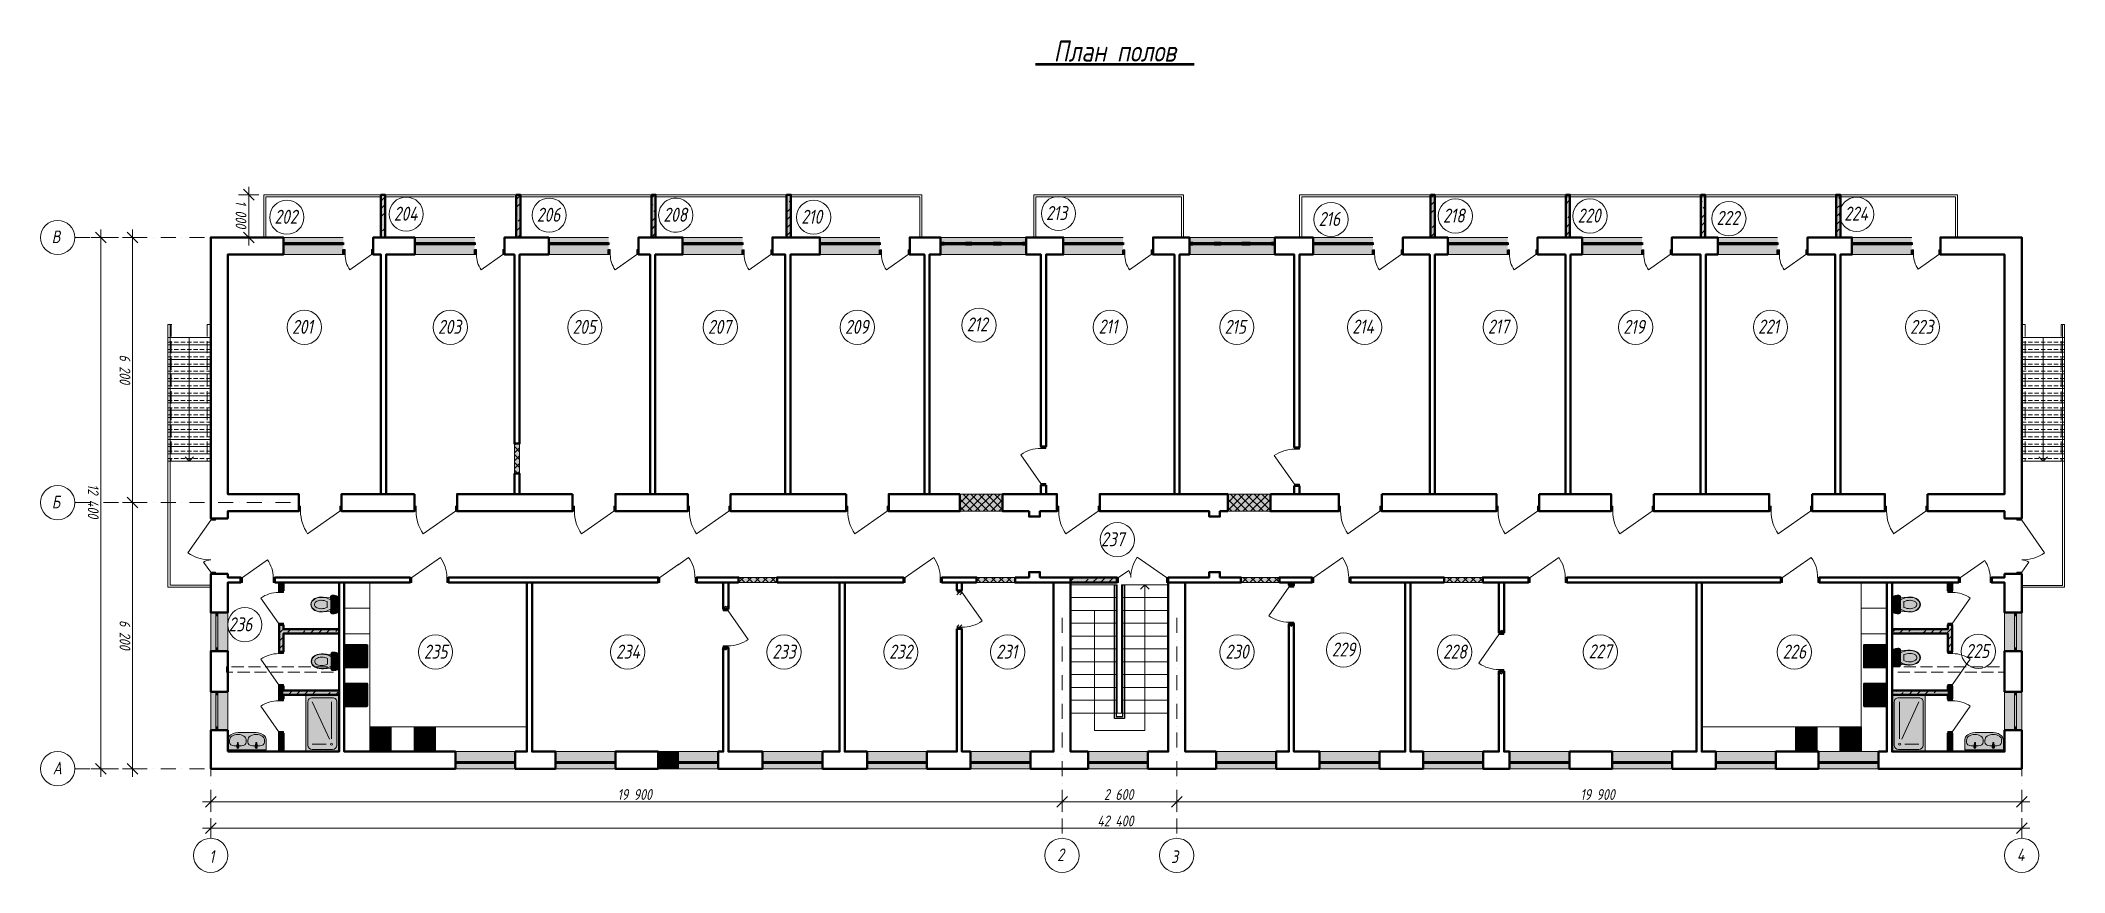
# Model space of a CAD drawing. Header units: millimetres. Extents: x 152414 to 272323, y -11730 to 31551.
# Drawn here: x 225015 to 272323, y 9439 to 28892 of the extents above; entities that cross this region are included whole.
import ezdxf

# ---------------------------------------------------------------- set-up
doc = ezdxf.new("R2010")
doc.units = ezdxf.units.MM
for name, color, linetype in [('!Сан приборы', 200, 'Continuous'), ('PDF _(((((ВСЕ И ВСЕ РАЗМЕРЫ И ТД', 7, 'Continuous'), ('PDF _Аннотация - Общий', 7, 'Continuous'), ('PDF _Интерьер - Мебель', 7, 'Continuous'), ('PDF _Конструктив - Стены Несущие', 7, 'Continuous'), ('PDF _Размер - Общий', 7, 'Continuous'), ('PDF _Текст', 7, 'Continuous')]:
    doc.layers.add(name, color=color, linetype=linetype)
doc.layers.add('PDF _2D - Общий', color=7, linetype='Continuous', true_color=0x7e7e7e)
doc.styles.add('PDF Arial', font='isocpeui.ttf', dxfattribs={"width": 0.8})

msp = doc.modelspace()

# ---------------------------------------------------------------- texts
at = {"layer": 'PDF _Текст', "attachment_point": 7, "style": 'PDF Arial'}
for s, insert, char_height in [('План полов', (248696, 28398), 490.8), ('202', (230485, 24607), 326.9), ('204', (233274, 24679), 326.9), ('206', (236617, 24655), 326.9), ('208', (239574, 24655), 326.9), ('210', (242797, 24607), 326.9), ('213', (248519, 24695), 326.9), ('216 ', (254892, 24555), 326.9), ('218 ', (257797, 24635), 326.9), ('220', (260943, 24635), 326.9), ('222', (264189, 24581), 326.9), ('224', (267175, 24681), 326.9), ('В', (225278, 24154), 295), ('201', (230895, 22034), 326.9), ('203', (234305, 22034), 326.9), ('205', (237450, 22034), 326.9), ('207', (240615, 22034), 326.9), ('209', (243820, 22034), 326.9), ('212', (246665, 22090), 326.9), ('211', (249747, 22040), 326.9), ('215', (252690, 22034), 326.9), ('214', (255675, 22040), 326.9), ('217', (258845, 22040), 326.9), ('219', (262010, 22034), 326.9), ('221', (265162, 22040), 326.9), ('223', (268715, 22034), 326.9), ('Б', (225280, 17954), 295), ('237', (249805, 17068), 326.9), ('236', (229413, 15078), 326.9), ('235', (233976, 14440), 326.9), ('234', (238466, 14440), 326.9), ('233', (242121, 14440), 326.9), ('232', (244851, 14440), 326.9), ('231', (247351, 14440), 326.9), ('230', (252711, 14440), 326.9), ('229', (255198, 14490), 326.9), ('228', (257796, 14440), 326.9), ('227', (261201, 14446), 326.9), ('226', (265736, 14440), 326.9), ('225', (270014, 14455), 326.9), ('А', (225301, 11734), 295), ('19 900', (238503, 11137), 252.6), ('2 600', (249873, 11137), 252.6), ('19 900', (261008, 11137), 252.6), ('42 400', (249718, 10519), 252.6), ('1', (228960, 9667), 295), ('2', (248779, 9706), 295), ('3', (251440, 9662), 295), ('4', (271209, 9706), 295)]:
    msp.add_mtext(s, dxfattribs=dict(at, insert=insert, char_height=char_height))
at = {"layer": 'PDF _Текст', "char_height": 252.6, "attachment_point": 7, "rotation": 270, "style": 'PDF Arial'}
for s, insert in [('1 000', (229577, 25150)), ('6 200', (226863, 21550)), ('12 400', (226122, 18520)), ('6 200', (226863, 15340))]:
    msp.add_mtext(s, dxfattribs=dict(at, insert=insert))

# ---------------------------------------------------------------- hatches: boundary and pattern name
at = {"layer": '!Сан приборы', "true_color": 0xffffff, "transparency": 33554559}
for points in [[(231519, 15875), (231571, 15881), (231622, 15879), (231973, 15847), (231973, 15565), (231622, 15532), (231571, 15531), (231519, 15536), (231470, 15549), (231423, 15568), (231386, 15593), (231357, 15626), (231339, 15665), (231333, 15706), (231339, 15747), (231357, 15785), (231386, 15818), (231423, 15844), (231470, 15863)], [(231973, 15893), (231973, 15519), (231958, 15512), (231942, 15506), (231926, 15500), (231910, 15496), (231894, 15493), (231878, 15490), (231861, 15489), (231844, 15488), (231833, 15490), (231822, 15493), (231812, 15499), (231804, 15508), (231797, 15517), (231793, 15528), (231792, 15540), (231793, 15551), (231800, 15590), (231805, 15628), (231807, 15667), (231808, 15706), (231807, 15745), (231805, 15783), (231800, 15822), (231793, 15860), (231792, 15872), (231793, 15883), (231797, 15894), (231804, 15904), (231812, 15912), (231822, 15918), (231833, 15922), (231844, 15923), (231861, 15923), (231878, 15921), (231894, 15919), (231910, 15915), (231926, 15911), (231942, 15906), (231958, 15900)], [(268313, 15893), (268328, 15900), (268343, 15906), (268359, 15911), (268375, 15915), (268391, 15919), (268408, 15921), (268424, 15923), (268441, 15923), (268453, 15922), (268464, 15918), (268474, 15912), (268482, 15904), (268488, 15894), (268492, 15883), (268494, 15872), (268493, 15860), (268486, 15822), (268481, 15783), (268478, 15745), (268477, 15706), (268478, 15667), (268481, 15628), (268486, 15590), (268493, 15551), (268494, 15540), (268492, 15528), (268488, 15517), (268482, 15508), (268474, 15499), (268464, 15493), (268453, 15490), (268441, 15488), (268424, 15489), (268408, 15490), (268391, 15493), (268375, 15496), (268359, 15500), (268343, 15506), (268328, 15512), (268313, 15519)], [(268766, 15875), (268816, 15863), (268863, 15844), (268900, 15818), (268928, 15785), (268946, 15747), (268953, 15706), (268946, 15665), (268928, 15626), (268900, 15593), (268863, 15568), (268816, 15549), (268766, 15536), (268715, 15531), (268663, 15532), (268313, 15565), (268313, 15847), (268663, 15879), (268715, 15881)], [(232113, 14242), (232113, 14752), (232119, 14766), (232133, 14772), (232643, 14772), (232657, 14766), (232663, 14752), (232663, 14242), (232657, 14228), (232643, 14222), (232133, 14222), (232119, 14228)], [(267623, 14242), (267623, 14752), (267629, 14766), (267643, 14772), (268153, 14772), (268167, 14766), (268173, 14752), (268173, 14242), (268167, 14228), (268153, 14222), (267643, 14222), (267629, 14228)], [(268313, 14651), (268328, 14658), (268343, 14664), (268359, 14669), (268375, 14674), (268391, 14677), (268408, 14680), (268424, 14681), (268441, 14682), (268453, 14680), (268464, 14677), (268474, 14670), (268482, 14662), (268488, 14653), (268492, 14642), (268494, 14630), (268493, 14619), (268486, 14580), (268481, 14542), (268478, 14503), (268477, 14464), (268478, 14425), (268481, 14386), (268486, 14348), (268493, 14310), (268494, 14298), (268492, 14287), (268488, 14276), (268482, 14266), (268474, 14258), (268464, 14252), (268453, 14248), (268441, 14247), (268424, 14247), (268408, 14249), (268391, 14251), (268375, 14254), (268359, 14259), (268343, 14264), (268328, 14270), (268313, 14277)], [(231529, 14546), (231581, 14551), (231632, 14549), (231983, 14517), (231983, 14235), (231632, 14203), (231581, 14201), (231529, 14207), (231480, 14219), (231433, 14238), (231396, 14264), (231367, 14297), (231349, 14335), (231343, 14376), (231349, 14417), (231367, 14455), (231396, 14489), (231433, 14514), (231480, 14533)], [(231983, 14563), (231983, 14189), (231968, 14182), (231952, 14176), (231936, 14171), (231920, 14166), (231904, 14163), (231888, 14161), (231871, 14159), (231854, 14159), (231843, 14160), (231832, 14164), (231822, 14170), (231814, 14178), (231807, 14188), (231803, 14199), (231802, 14210), (231803, 14222), (231810, 14260), (231815, 14298), (231817, 14337), (231818, 14376), (231817, 14415), (231815, 14454), (231810, 14492), (231803, 14531), (231802, 14542), (231803, 14554), (231807, 14565), (231814, 14574), (231822, 14582), (231832, 14589), (231843, 14592), (231854, 14594), (231871, 14593), (231888, 14592), (231904, 14589), (231920, 14586), (231936, 14581), (231952, 14576), (231968, 14570)], [(232181, 14523), (232240, 14507), (232246, 14503), (232248, 14497), (232246, 14491), (232240, 14487), (232181, 14471), (232159, 14477), (232150, 14497), (232159, 14517)], [(232217, 14513), (232376, 14513), (232380, 14511), (232386, 14497), (232380, 14483), (232376, 14481), (232218, 14481), (232240, 14487), (232246, 14491), (232248, 14497), (232246, 14503), (232240, 14507)], [(267905, 14511), (267910, 14513), (268068, 14513), (268046, 14507), (268040, 14503), (268038, 14497), (268040, 14491), (268046, 14487), (268068, 14481), (267910, 14481), (267905, 14483), (267900, 14497)], [(268046, 14507), (268105, 14523), (268126, 14517), (268136, 14497), (268126, 14477), (268105, 14471), (268046, 14487), (268040, 14491), (268038, 14497), (268040, 14503)], [(268766, 14633), (268816, 14621), (268863, 14602), (268900, 14576), (268928, 14543), (268946, 14505), (268953, 14464), (268946, 14423), (268928, 14385), (268900, 14352), (268863, 14326), (268816, 14307), (268766, 14295), (268715, 14289), (268663, 14291), (268313, 14323), (268313, 14605), (268663, 14637), (268715, 14639)], [(232113, 13335), (232113, 13845), (232119, 13859), (232133, 13865), (232643, 13865), (232657, 13859), (232663, 13845), (232663, 13335), (232657, 13321), (232643, 13315), (232133, 13315), (232119, 13321)], [(267623, 13335), (267623, 13845), (267629, 13859), (267643, 13865), (268153, 13865), (268167, 13859), (268173, 13845), (268173, 13335), (268167, 13321), (268153, 13315), (267643, 13315), (267629, 13321)], [(232181, 13616), (232240, 13600), (232246, 13597), (232248, 13590), (232246, 13584), (232240, 13580), (232181, 13564), (232159, 13570), (232150, 13590), (232159, 13610)], [(232217, 13606), (232376, 13606), (232380, 13605), (232386, 13590), (232380, 13576), (232376, 13574), (232218, 13574), (232240, 13580), (232246, 13584), (232248, 13590), (232246, 13597), (232240, 13600)], [(267905, 13605), (267910, 13606), (268068, 13606), (268046, 13600), (268040, 13597), (268038, 13590), (268040, 13584), (268046, 13580), (268068, 13574), (267910, 13574), (267905, 13576), (267900, 13590)], [(268046, 13600), (268105, 13616), (268126, 13610), (268136, 13590), (268126, 13570), (268105, 13564), (268046, 13580), (268040, 13584), (268038, 13590), (268040, 13597)], [(230293, 12532), (230293, 12305), (229393, 12305), (229393, 12532), (229393, 12532), (229395, 12558), (229401, 12583), (229412, 12606), (229426, 12628), (229444, 12646), (229464, 12662), (229464, 12662), (229517, 12689), (229575, 12705), (229634, 12711), (230052, 12711), (230052, 12711), (230111, 12705), (230168, 12689), (230222, 12662), (230222, 12662), (230242, 12646), (230260, 12628), (230274, 12606), (230284, 12583), (230291, 12558)], [(229603, 12367), (229607, 12409), (229610, 12419), (229617, 12472), (229620, 12479), (229628, 12482), (229635, 12479), (229639, 12472), (229646, 12419), (229649, 12409), (229653, 12367), (229646, 12350), (229628, 12342), (229610, 12350)], [(230033, 12367), (230037, 12409), (230040, 12419), (230047, 12472), (230050, 12479), (230058, 12482), (230065, 12479), (230069, 12472), (230076, 12419), (230079, 12409), (230083, 12367), (230075, 12350), (230058, 12342), (230040, 12350)], [(269993, 12532), (269995, 12558), (270001, 12583), (270012, 12606), (270026, 12628), (270043, 12646), (270064, 12662), (270064, 12662), (270117, 12689), (270174, 12705), (270234, 12711), (270234, 12711), (270652, 12711), (270711, 12705), (270768, 12689), (270821, 12662), (270821, 12662), (270842, 12646), (270859, 12628), (270874, 12606), (270884, 12583), (270891, 12558), (270893, 12532), (270893, 12532), (270893, 12305), (269993, 12305)], [(270203, 12367), (270207, 12409), (270210, 12419), (270217, 12472), (270220, 12479), (270228, 12482), (270235, 12479), (270239, 12472), (270245, 12419), (270249, 12409), (270253, 12367), (270245, 12350), (270228, 12342), (270210, 12350)], [(270633, 12367), (270637, 12409), (270640, 12419), (270647, 12472), (270650, 12479), (270658, 12482), (270665, 12479), (270669, 12472), (270675, 12419), (270679, 12409), (270683, 12367), (270675, 12350), (270658, 12342), (270640, 12350)]]:
    msp.add_hatch(color=7, dxfattribs=at).paths.add_polyline_path(points)
at = {"layer": 'PDF _Конструктив - Стены Несущие', "true_color": 0xffffff, "transparency": 33554559}
for points in [[(232093, 24287), (232093, 24167), (232093, 24117), (232093, 23887), (230693, 23887), (230693, 24117), (230693, 24167), (230693, 24287)], [(235163, 24287), (235163, 24167), (235163, 24117), (235163, 23887), (233763, 23887), (233763, 24117), (233763, 24167), (233763, 24287)], [(238293, 24287), (238293, 24167), (238293, 24117), (238293, 23887), (236893, 23887), (236893, 24117), (236893, 24167), (236893, 24287)], [(241423, 24286), (241423, 24166), (241423, 24116), (241423, 23886), (240023, 23886), (240023, 24116), (240023, 24166), (240023, 24286)], [(244633, 24286), (244633, 24166), (244633, 24116), (244633, 23886), (243233, 23886), (243233, 24116), (243233, 24166), (243233, 24286)], [(248053, 24286), (248053, 24166), (248053, 24116), (248053, 23886), (246053, 23886), (246053, 24116), (246053, 24166), (246053, 24286)], [(250318, 24286), (250318, 24166), (250318, 24116), (250318, 23886), (248918, 23886), (248918, 24116), (248918, 24166), (248918, 24286)], [(253868, 24286), (253868, 24166), (253868, 24116), (253868, 23886), (251868, 23886), (251868, 24116), (251868, 24166), (251868, 24286)], [(256158, 24286), (256158, 24166), (256158, 24116), (256158, 23886), (254758, 23886), (254758, 24116), (254758, 24166), (254758, 24286)], [(259308, 24286), (259308, 24166), (259308, 24116), (259308, 23886), (257908, 23886), (257908, 24116), (257908, 24166), (257908, 24286)], [(262448, 24286), (262448, 24166), (262448, 24116), (262448, 23886), (261048, 23886), (261048, 24116), (261048, 24166), (261048, 24286)], [(265618, 24286), (265618, 24166), (265618, 24116), (265618, 23886), (264218, 23886), (264218, 24116), (264218, 24166), (264218, 24286)], [(268753, 24286), (268753, 24166), (268753, 24116), (268753, 23886), (267353, 23886), (267353, 24116), (267353, 24166), (267353, 24286)], [(249093, 16337), (250173, 16337), (250173, 16222), (250173, 16217), (249093, 16217)], [(228993, 14617), (228993, 15517), (229113, 15517), (229163, 15517), (229393, 15517), (229393, 14617), (229163, 14617), (229113, 14617)], [(271323, 14617), (271203, 14617), (271153, 14617), (270923, 14617), (270923, 15517), (271153, 15517), (271203, 15517), (271323, 15517)], [(228993, 12767), (228993, 13667), (229113, 13667), (229163, 13667), (229393, 13667), (229393, 12767), (229163, 12767), (229113, 12767)], [(271323, 12767), (271203, 12767), (271153, 12767), (270923, 12767), (270923, 13667), (271153, 13667), (271203, 13667), (271323, 13667)], [(234713, 11867), (234713, 11987), (234713, 12037), (234713, 12267), (236113, 12267), (236113, 12037), (236113, 11987), (236113, 11867)], [(237053, 11867), (237053, 11987), (237053, 12037), (237053, 12267), (238453, 12267), (238453, 12037), (238453, 11987), (238453, 11867)], [(239453, 12267), (239937, 12267), (239937, 11867), (239453, 11867), (239453, 11987), (239453, 12037)], [(240853, 11867), (239909, 11867), (239909, 12267), (240853, 12267), (240853, 12037), (240853, 11987)], [(241893, 11867), (241893, 11987), (241893, 12037), (241893, 12267), (243293, 12267), (243293, 12037), (243293, 11987), (243293, 11867)], [(244333, 11867), (244333, 11987), (244333, 12037), (244333, 12267), (245733, 12267), (245733, 12037), (245733, 11987), (245733, 11867)], [(246753, 11867), (246753, 11987), (246753, 12037), (246753, 12267), (248153, 12267), (248153, 12037), (248153, 11987), (248153, 11867)], [(249499, 11867), (249499, 11987), (249499, 12037), (249499, 12267), (250899, 12267), (250899, 12037), (250899, 11987), (250899, 11867)], [(252493, 11867), (252493, 11987), (252493, 12037), (252493, 12267), (253893, 12267), (253893, 12037), (253893, 11987), (253893, 11867)], [(254913, 11867), (254913, 11987), (254913, 12037), (254913, 12267), (256313, 12267), (256313, 12037), (256313, 11987), (256313, 11867)], [(257333, 11867), (257333, 11987), (257333, 12037), (257333, 12267), (258733, 12267), (258733, 12037), (258733, 11987), (258733, 11867)], [(259353, 11867), (259353, 11987), (259353, 12037), (259353, 12267), (260753, 12267), (260753, 12037), (260753, 11987), (260753, 11867)], [(261753, 11867), (261753, 11987), (261753, 12037), (261753, 12267), (263153, 12267), (263153, 12037), (263153, 11987), (263153, 11867)], [(264173, 11867), (264173, 11987), (264173, 12037), (264173, 12267), (265573, 12267), (265573, 12037), (265573, 11987), (265573, 11867)], [(266573, 11867), (266573, 11987), (266573, 12037), (266573, 12267), (267973, 12267), (267973, 12037), (267973, 11987), (267973, 11867)]]:
    msp.add_hatch(color=7, dxfattribs=at).paths.add_polyline_path(points)

# ---------------------------------------------------------------- linework, layer by layer
at = {"layer": '!Сан приборы', "lineweight": 0}
for points in [[(231470, 15863), (231423, 15844), (231386, 15818), (231357, 15785), (231339, 15747), (231333, 15706), (231339, 15665), (231357, 15626), (231386, 15593), (231423, 15568), (231470, 15549), (231519, 15536), (231571, 15531), (231622, 15532), (231973, 15565), (231973, 15847), (231622, 15879), (231571, 15881), (231519, 15875)], [(231958, 15900), (231942, 15906), (231926, 15911), (231910, 15915), (231894, 15919), (231878, 15921), (231861, 15923), (231844, 15923), (231833, 15922), (231822, 15918), (231812, 15912), (231804, 15904), (231797, 15894), (231793, 15883), (231792, 15872), (231793, 15860), (231800, 15822), (231805, 15783), (231807, 15745), (231808, 15706), (231807, 15667), (231805, 15628), (231800, 15590), (231793, 15551), (231792, 15540), (231793, 15528), (231797, 15517), (231804, 15508), (231812, 15499), (231822, 15493), (231833, 15490), (231844, 15488), (231861, 15489), (231878, 15490), (231894, 15493), (231910, 15496), (231926, 15500), (231942, 15506), (231958, 15512), (231973, 15519), (231973, 15893)], [(231993, 15694), (231993, 15706), (231993, 15717), (231993, 15722), (231973, 15722), (231973, 15717), (231973, 15706), (231973, 15694), (231973, 15690), (231973, 15665), (231973, 15649), (231993, 15649), (231993, 15665), (231993, 15690)], [(268293, 15694), (268293, 15706), (268293, 15717), (268293, 15722), (268313, 15722), (268313, 15717), (268313, 15706), (268313, 15694), (268313, 15690), (268313, 15665), (268313, 15649), (268293, 15649), (268293, 15665), (268293, 15690)], [(268313, 15893), (268328, 15900), (268343, 15906), (268359, 15911), (268375, 15915), (268391, 15919), (268408, 15921), (268424, 15923), (268441, 15923), (268453, 15922), (268464, 15918), (268474, 15912), (268482, 15904), (268488, 15894), (268492, 15883), (268494, 15872), (268493, 15860), (268486, 15822), (268481, 15783), (268478, 15745), (268477, 15706), (268478, 15667), (268481, 15628), (268486, 15590), (268493, 15551), (268494, 15540), (268492, 15528), (268488, 15517), (268482, 15508), (268474, 15499), (268464, 15493), (268453, 15490), (268441, 15488), (268424, 15489), (268408, 15490), (268391, 15493), (268375, 15496), (268359, 15500), (268343, 15506), (268328, 15512), (268313, 15519)], [(268766, 15875), (268816, 15863), (268863, 15844), (268900, 15818), (268928, 15785), (268946, 15747), (268953, 15706), (268946, 15665), (268928, 15626), (268900, 15593), (268863, 15568), (268816, 15549), (268766, 15536), (268715, 15531), (268663, 15532), (268313, 15565), (268313, 15847), (268663, 15879), (268715, 15881)], [(268313, 14651), (268328, 14658), (268343, 14664), (268359, 14669), (268375, 14674), (268391, 14677), (268408, 14680), (268424, 14681), (268441, 14682), (268453, 14680), (268464, 14677), (268474, 14670), (268482, 14662), (268488, 14653), (268492, 14642), (268494, 14630), (268493, 14619), (268486, 14580), (268481, 14542), (268478, 14503), (268477, 14464), (268478, 14425), (268481, 14386), (268486, 14348), (268493, 14310), (268494, 14298), (268492, 14287), (268488, 14276), (268482, 14266), (268474, 14258), (268464, 14252), (268453, 14248), (268441, 14247), (268424, 14247), (268408, 14249), (268391, 14251), (268375, 14254), (268359, 14259), (268343, 14264), (268328, 14270), (268313, 14277)], [(231480, 14533), (231433, 14514), (231396, 14489), (231367, 14455), (231349, 14417), (231343, 14376), (231349, 14335), (231367, 14297), (231396, 14264), (231433, 14238), (231480, 14219), (231529, 14207), (231581, 14201), (231632, 14203), (231983, 14235), (231983, 14517), (231632, 14549), (231581, 14551), (231529, 14546)], [(231968, 14570), (231952, 14576), (231936, 14581), (231920, 14586), (231904, 14589), (231888, 14592), (231871, 14593), (231854, 14594), (231843, 14592), (231832, 14589), (231822, 14582), (231814, 14574), (231807, 14565), (231803, 14554), (231802, 14542), (231803, 14531), (231810, 14492), (231815, 14454), (231817, 14415), (231818, 14376), (231817, 14337), (231815, 14298), (231810, 14260), (231803, 14222), (231802, 14210), (231803, 14199), (231807, 14188), (231814, 14178), (231822, 14170), (231832, 14164), (231843, 14160), (231854, 14159), (231871, 14159), (231888, 14161), (231904, 14163), (231920, 14166), (231936, 14171), (231952, 14176), (231968, 14182), (231983, 14189), (231983, 14563)], [(232003, 14365), (232003, 14376), (232003, 14387), (232003, 14392), (231983, 14392), (231983, 14387), (231983, 14376), (231983, 14365), (231983, 14360), (231983, 14336), (231983, 14319), (232003, 14319), (232003, 14336), (232003, 14360)], [(268293, 14453), (268293, 14464), (268293, 14475), (268293, 14480), (268313, 14480), (268313, 14475), (268313, 14464), (268313, 14453), (268313, 14448), (268313, 14424), (268313, 14407), (268293, 14407), (268293, 14424), (268293, 14448)], [(268766, 14633), (268816, 14621), (268863, 14602), (268900, 14576), (268928, 14543), (268946, 14505), (268953, 14464), (268946, 14423), (268928, 14385), (268900, 14352), (268863, 14326), (268816, 14307), (268766, 14295), (268715, 14289), (268663, 14291), (268313, 14323), (268313, 14605), (268663, 14637), (268715, 14639)], [(231216, 12267), (231216, 13577), (231993, 13577), (231993, 12267)], [(269069, 13577), (268293, 13577), (268293, 12267), (269069, 12267)], [(230291, 12558), (230284, 12583), (230274, 12606), (230260, 12628), (230242, 12646), (230222, 12662), (230168, 12689), (230111, 12705), (230052, 12711), (229634, 12711), (229575, 12705), (229517, 12689), (229464, 12662), (229444, 12646), (229426, 12628), (229412, 12606), (229401, 12583), (229395, 12558), (229393, 12532), (229393, 12532), (229393, 12305), (230293, 12305), (230293, 12532)], [(229759, 12305), (229759, 12285), (229786, 12285), (229786, 12305)], [(229899, 12305), (229899, 12285), (229926, 12285), (229926, 12305)], [(269993, 12532), (269995, 12558), (270001, 12583), (270012, 12606), (270026, 12628), (270043, 12646), (270064, 12662), (270117, 12689), (270174, 12705), (270234, 12711), (270652, 12711), (270711, 12705), (270768, 12689), (270821, 12662), (270842, 12646), (270859, 12628), (270874, 12606), (270884, 12583), (270891, 12558), (270893, 12532), (270893, 12305), (269993, 12305)], [(270359, 12305), (270386, 12305), (270386, 12285), (270359, 12285)], [(270499, 12305), (270526, 12305), (270526, 12285), (270499, 12285)]]:
    msp.add_lwpolyline(points, close=True, dxfattribs=at)
for points in [[(231341, 15706), (231341, 15706)], [(231368, 15787), (231368, 15787)], [(231368, 15625), (231368, 15625)], [(231416, 15706), (231416, 15706)], [(231447, 15768), (231447, 15768)], [(231447, 15644), (231447, 15644)], [(231571, 15803), (231571, 15803)], [(231575, 15873), (231575, 15873)], [(231717, 15637), (231717, 15637)], [(231993, 15722), (231993, 15746), (231993, 15763), (231973, 15763), (231973, 15746), (231973, 15722)], [(231973, 15690), (231993, 15690)], [(268293, 15722), (268293, 15746), (268293, 15763), (268313, 15763), (268313, 15746), (268313, 15722)], [(268313, 15690), (268293, 15690)], [(268568, 15637), (268568, 15637)], [(268711, 15873), (268711, 15873)], [(268715, 15803), (268715, 15803)], [(268838, 15768), (268838, 15768)], [(268838, 15644), (268838, 15644)], [(268870, 15706), (268870, 15706)], [(268917, 15787), (268917, 15787)], [(268917, 15625), (268917, 15625)], [(268944, 15706), (268944, 15706)], [(231571, 15608), (231571, 15608)], [(231575, 15539), (231575, 15539)], [(231800, 15597), (231800, 15597)], [(268486, 15597), (268486, 15597)], [(268711, 15539), (268711, 15539)], [(268715, 15608), (268715, 15608)], [(231351, 14376), (231351, 14376)], [(231378, 14457), (231378, 14457)], [(231378, 14295), (231378, 14295)], [(231426, 14376), (231426, 14376)], [(231457, 14438), (231457, 14438)], [(231457, 14314), (231457, 14314)], [(231581, 14474), (231581, 14474)], [(231581, 14278), (231581, 14278)], [(231585, 14543), (231585, 14543)], [(231585, 14209), (231585, 14209)], [(231727, 14307), (231727, 14307)], [(231810, 14267), (231810, 14267)], [(232003, 14392), (232003, 14416), (232003, 14433), (231983, 14433), (231983, 14416), (231983, 14392)], [(231983, 14360), (232003, 14360)], [(232181, 14471), (232181, 14471)], [(232240, 14507), (232240, 14507)], [(232240, 14487), (232240, 14487)], [(232376, 14513), (232376, 14513)], [(232380, 14511), (232380, 14511)], [(232380, 14483), (232380, 14483)], [(232613, 14292), (232613, 14292)], [(232663, 14242), (232663, 14242)], [(267623, 14242), (267623, 14242)], [(267673, 14292), (267673, 14292)], [(267905, 14511), (267905, 14511)], [(267905, 14483), (267905, 14483)], [(267910, 14513), (267910, 14513)], [(268046, 14507), (268046, 14507)], [(268046, 14487), (268046, 14487)], [(268105, 14471), (268105, 14471)], [(268293, 14480), (268293, 14504), (268293, 14521), (268313, 14521), (268313, 14504), (268313, 14480)], [(268313, 14448), (268293, 14448)], [(268486, 14355), (268486, 14355)], [(268568, 14395), (268568, 14395)], [(268711, 14631), (268711, 14631)], [(268711, 14297), (268711, 14297)], [(268715, 14562), (268715, 14562)], [(268715, 14366), (268715, 14366)], [(268838, 14526), (268838, 14526)], [(268838, 14402), (268838, 14402)], [(268870, 14464), (268870, 14464)], [(268917, 14545), (268917, 14545)], [(268917, 14383), (268917, 14383)], [(268944, 14464), (268944, 14464)], [(231767, 12556), (231366, 13427)], [(231818, 12567), (231818, 13427)], [(232181, 13564), (232240, 13580), (232218, 13574), (232376, 13574)], [(232181, 13564), (232181, 13564)], [(232240, 13600), (232240, 13600)], [(232240, 13580), (232240, 13580)], [(232376, 13606), (232376, 13606)], [(232380, 13605), (232380, 13605)], [(232380, 13576), (232380, 13576)], [(232613, 13385), (232613, 13385)], [(232663, 13335), (232663, 13335)], [(267623, 13335), (267623, 13335)], [(267673, 13385), (267673, 13385)], [(267905, 13605), (267905, 13605)], [(267905, 13576), (267905, 13576)], [(267910, 13606), (267910, 13606)], [(268105, 13564), (268046, 13580), (268068, 13574), (267910, 13574)], [(268046, 13600), (268046, 13600)], [(268046, 13580), (268046, 13580)], [(268105, 13564), (268105, 13564)], [(268468, 12567), (268468, 13427)], [(268518, 12556), (268919, 13427)], [(229464, 12662), (229464, 12662)], [(229712, 12402), (229544, 12402)], [(229607, 12409), (229607, 12409)], [(229617, 12472), (229617, 12472)], [(229646, 12419), (229646, 12419)], [(229653, 12367), (229653, 12367)], [(230142, 12402), (229974, 12402)], [(230037, 12409), (230037, 12409)], [(230047, 12472), (230047, 12472)], [(230052, 12711), (230052, 12711)], [(230076, 12419), (230076, 12419)], [(230083, 12367), (230083, 12367)], [(230222, 12662), (230222, 12662)], [(231693, 12442), (231366, 12442)], [(268593, 12442), (268919, 12442)], [(270064, 12662), (270064, 12662)], [(270144, 12402), (270312, 12402)], [(270203, 12367), (270203, 12367)], [(270210, 12419), (270210, 12419)], [(270234, 12711), (270234, 12711)], [(270239, 12472), (270239, 12472)], [(270249, 12409), (270249, 12409)], [(270574, 12402), (270742, 12402)], [(270633, 12367), (270633, 12367)], [(270640, 12419), (270640, 12419)], [(270669, 12472), (270669, 12472)], [(270679, 12409), (270679, 12409)], [(270821, 12662), (270821, 12662)], [(270893, 12532), (270893, 12532)]]:
    msp.add_lwpolyline(points, dxfattribs=at)
for points in [[(231575, 15873, 0.015722), (231561, 15873, 0.214167), (231368, 15787, 0.158056), (231342, 15706, 0.158331), (231368, 15625, 0.214492), (231561, 15538, 0.015722), (231575, 15539, 0.007499), (231585, 15538, 0.133292), (231800, 15597), (231800, 15706), (231800, 15815, 0.133292), (231585, 15873)], [(231571, 15804, 0.140179), (231447, 15768, 0.234285), (231416, 15706, 0.234285), (231447, 15644, 0.140741), (231571, 15608)], [(231575, 15608, 0.101236), (231717, 15637), (231717, 15706), (231717, 15774, 0.10125), (231575, 15804)], [(268701, 15873, 0.133292), (268486, 15815), (268486, 15706), (268486, 15597, 0.133292), (268701, 15538, 0.007499), (268711, 15539, 0.015722), (268725, 15538, 0.214492), (268917, 15625, 0.158331), (268944, 15706, 0.158056), (268917, 15787, 0.214167), (268725, 15873, 0.015722), (268711, 15873)], [(268710, 15608, -0.1012), (268568, 15637), (268568, 15706), (268568, 15774, -0.101215), (268710, 15804)], [(268715, 15608, 0.140741), (268838, 15644, 0.234285), (268870, 15706, 0.234285), (268838, 15768, 0.140179), (268715, 15804)], [(231581, 14474, 0.140179), (231457, 14438, 0.235075), (231426, 14376, 0.234285), (231457, 14314, 0.140741), (231581, 14278)], [(231585, 14278, 0.100743), (231727, 14307), (231727, 14376), (231727, 14445, 0.10125), (231585, 14474)], [(232176, 14523, 0.414773), (232150, 14497, 0.414773), (232176, 14471)], [(232181, 14471), (232240, 14487), (232218, 14481), (232376, 14481, 0.176013), (232380, 14483, 0.188181), (232386, 14497, 0.188839), (232380, 14511, 0.176013), (232376, 14513), (232217, 14513), (232240, 14507), (232181, 14523)], [(268105, 14471), (268046, 14487), (268068, 14481), (267910, 14481, -0.176013), (267905, 14483, -0.188181), (267900, 14497, -0.188839), (267905, 14511, -0.176013), (267910, 14513), (268068, 14513), (268046, 14507), (268105, 14523)], [(268109, 14471, 0.414773), (268136, 14497, 0.414773), (268109, 14523)], [(268710, 14366, -0.101215), (268568, 14395), (268568, 14464), (268568, 14533, -0.1012), (268710, 14562)], [(268715, 14366, 0.140179), (268838, 14402, 0.234285), (268870, 14464, 0.234285), (268838, 14526, 0.140741), (268715, 14562)], [(232176, 13617, 0.414773), (232150, 13590, 0.414773), (232176, 13564)], [(232380, 13576, 0.188839), (232386, 13590, 0.188181), (232380, 13605, 0.176013), (232376, 13606), (232217, 13606), (232240, 13600), (232181, 13616)], [(267905, 13576, -0.188839), (267900, 13590, -0.188181), (267905, 13605, -0.176013), (267910, 13606), (268068, 13606), (268046, 13600), (268105, 13616)], [(268109, 13564, 0.414773), (268136, 13590, 0.414773), (268109, 13617)], [(229823, 12487), (229823, 12532, 0.25719), (229770, 12627, 0.136932), (229628, 12667, 0.137021), (229485, 12627, 0.25719), (229433, 12532), (229433, 12487)], [(229607, 12409), (229603, 12367, 0.414), (229628, 12342, 0.414), (229653, 12367), (229649, 12409, 0.118295), (229646, 12419), (229639, 12472, 0.380252), (229628, 12482, 0.376899), (229617, 12472), (229610, 12419, -0.252665), (229628, 12429, -0.253346), (229646, 12419)], [(230253, 12487), (230253, 12532, 0.257523), (230200, 12627, 0.136932), (230058, 12667, 0.137021), (229915, 12627, 0.25719), (229863, 12532), (229863, 12487)], [(230037, 12409), (230033, 12367, 0.414), (230058, 12342, 0.414), (230083, 12367), (230079, 12409, 0.118295), (230076, 12419), (230069, 12472, 0.380252), (230058, 12482, 0.376899), (230047, 12472), (230040, 12419, -0.252665), (230058, 12429, -0.253346), (230076, 12419)], [(270033, 12487), (270033, 12532, -0.257856), (270085, 12627, -0.136533), (270228, 12667, -0.136444), (270370, 12627, -0.257314), (270423, 12532), (270423, 12487)], [(270210, 12419), (270217, 12472, -0.380252), (270228, 12482, -0.376899), (270239, 12472), (270245, 12419, 0.252665), (270228, 12429, 0.253346), (270210, 12419, 0.118295), (270207, 12409), (270203, 12367, 0.414), (270228, 12342, 0.414), (270253, 12367), (270249, 12409)], [(270463, 12487), (270463, 12532, -0.257856), (270515, 12627, -0.136533), (270658, 12667, -0.136444), (270800, 12627, -0.257314), (270852, 12532), (270852, 12487)], [(270640, 12419), (270647, 12472, -0.380252), (270658, 12482, -0.376899), (270669, 12472), (270675, 12419, 0.252665), (270658, 12429, 0.253346), (270640, 12419, 0.118295), (270637, 12409), (270633, 12367, 0.414), (270658, 12342, 0.414), (270683, 12367), (270679, 12409)]]:
    msp.add_lwpolyline(points, format="xyb", dxfattribs=at)
for points in [[(232133, 14772, 0.414376), (232113, 14752), (232113, 14242, 0.41625), (232133, 14222), (232643, 14222, 0.414376), (232663, 14242), (232663, 14752, 0.4125), (232643, 14772)], [(232233, 14722, 0.414376), (232213, 14702), (232213, 14292, 0.41625), (232233, 14272), (232593, 14272, 0.414376), (232613, 14292), (232613, 14702, 0.4125), (232593, 14722)], [(268153, 14772, -0.414376), (268173, 14752), (268173, 14242, -0.41625), (268153, 14222), (267643, 14222, -0.414376), (267623, 14242), (267623, 14752, -0.4125), (267643, 14772)], [(268053, 14722, -0.414376), (268073, 14702), (268073, 14292, -0.41625), (268053, 14272), (267693, 14272, -0.414376), (267673, 14292), (267673, 14702, -0.4125), (267693, 14722)], [(231571, 14209, 0.015722), (231585, 14209, 0.007499), (231595, 14209, 0.133292), (231810, 14267), (231810, 14376), (231810, 14485, 0.132968), (231595, 14543, 0.007497), (231585, 14543, 0.015722), (231571, 14544, 0.21445), (231378, 14457, 0.158232), (231352, 14376, 0.158331), (231378, 14295, 0.214492)], [(232240, 14487, 0.360053), (232248, 14497, 0.362233), (232240, 14507, -0.362233), (232248, 14497, -0.360053)], [(268046, 14507, 0.362233), (268038, 14497, 0.360053), (268046, 14487, -0.360053), (268038, 14497, -0.362233)], [(268711, 14297, -0.007497), (268701, 14297, -0.132968), (268486, 14355), (268486, 14464), (268486, 14573, -0.133292), (268701, 14631, -0.007499), (268711, 14631, -0.015722), (268725, 14632, -0.214492), (268917, 14545, -0.158331), (268944, 14464, -0.158232), (268917, 14383, -0.21445), (268725, 14297, -0.015722)], [(232133, 13865, 0.41625), (232113, 13845), (232113, 13335, 0.414376), (232133, 13315), (232643, 13315, 0.4125), (232663, 13335), (232663, 13845, 0.414376), (232643, 13865)], [(232233, 13815, 0.41625), (232213, 13795), (232213, 13385, 0.414376), (232233, 13365), (232593, 13365, 0.4125), (232613, 13385), (232613, 13795, 0.414376), (232593, 13815)], [(268153, 13865, -0.41625), (268173, 13845), (268173, 13335, -0.414376), (268153, 13315), (267643, 13315, -0.4125), (267623, 13335), (267623, 13845, -0.414376), (267643, 13865)], [(268053, 13815, -0.41625), (268073, 13795), (268073, 13385, -0.414376), (268053, 13365), (267693, 13365, -0.4125), (267673, 13385), (267673, 13795, -0.414376), (267693, 13815)], [(231266, 13427, -0.414375), (231366, 13527), (231843, 13527, -0.414375), (231943, 13427), (231943, 12417, -0.414), (231843, 12317), (231366, 12317, -0.414), (231266, 12417)], [(232240, 13580, 0.362233), (232248, 13590, 0.360053), (232240, 13600, -0.360053), (232248, 13590, -0.362233)], [(268046, 13600, 0.356324), (268038, 13590, 0.362233), (268046, 13580, -0.362233), (268038, 13590, -0.356324)], [(269019, 13427, 0.414375), (268919, 13527), (268443, 13527, 0.414375), (268343, 13427), (268343, 12417, 0.414), (268443, 12317), (268919, 12317, 0.414), (269019, 12417)], [(229641, 12407), (229641, 12392), (229614, 12392), (229614, 12407, -0.413603), (229628, 12421, -0.413603)], [(230071, 12407), (230071, 12392), (230044, 12392), (230044, 12407, -0.413603), (230058, 12421, -0.413603)], [(270228, 12421, 0.413603), (270214, 12407), (270214, 12392), (270241, 12392), (270241, 12407, 0.413603)], [(270658, 12421, 0.413603), (270644, 12407), (270644, 12392), (270671, 12392), (270671, 12407, 0.413603)]]:
    msp.add_lwpolyline(points, format="xyb", close=True, dxfattribs=at)
at = {"layer": '!Сан приборы', "lineweight": 20}
msp.add_lwpolyline([(231722, 14247), (231439, 14247)], dxfattribs=at)
at = {"layer": '!Сан приборы', "lineweight": 0}
for centre, radius in [((232313, 14497), 30.1), ((267973, 14497), 30), ((232313, 13590), 30), ((267973, 13590), 30), ((231818, 12442), 25), ((268468, 12442), 25)]:
    msp.add_circle(centre, radius, dxfattribs=at)
for points in [[(231571, 15804), (231572, 15804), (231574, 15804), (231575, 15804)], [(231575, 15873), (231578, 15873), (231582, 15873), (231585, 15873)], [(268701, 15873), (268704, 15873), (268707, 15873), (268711, 15873)], [(268710, 15804), (268712, 15804), (268713, 15804), (268715, 15804)], [(231575, 15608), (231574, 15608), (231572, 15608), (231571, 15608)], [(268715, 15608), (268713, 15608), (268712, 15608), (268710, 15608)], [(231581, 14474), (231582, 14474), (231584, 14474), (231585, 14474)], [(231585, 14278), (231584, 14278), (231582, 14278), (231581, 14278)], [(232176, 14523), (232178, 14523), (232179, 14523), (232181, 14523)], [(232181, 14471), (232179, 14471), (232178, 14471), (232176, 14471)], [(268105, 14523), (268106, 14523), (268108, 14523), (268109, 14523)], [(268109, 14471), (268108, 14471), (268106, 14471), (268105, 14471)], [(268710, 14562), (268712, 14562), (268713, 14562), (268715, 14562)], [(268715, 14366), (268713, 14366), (268712, 14366), (268710, 14366)], [(232176, 13617), (232178, 13617), (232179, 13616), (232181, 13616)], [(232181, 13564), (232179, 13564), (232178, 13564), (232176, 13564)], [(232380, 13576), (232379, 13575), (232377, 13574), (232376, 13574)], [(267910, 13574), (267908, 13574), (267907, 13575), (267905, 13576)], [(268105, 13616), (268106, 13616), (268108, 13617), (268109, 13617)], [(268109, 13564), (268108, 13564), (268106, 13564), (268105, 13564)], [(229544, 12402), (229483, 12402), (229433, 12440), (229433, 12487)], [(229607, 12409), (229607, 12413), (229608, 12416), (229610, 12419)], [(229823, 12487), (229823, 12440), (229773, 12402), (229712, 12402)], [(229974, 12402), (229913, 12402), (229863, 12440), (229863, 12487)], [(230037, 12409), (230037, 12413), (230038, 12416), (230040, 12419)], [(230253, 12487), (230253, 12440), (230203, 12402), (230142, 12402)], [(270144, 12402), (270082, 12402), (270033, 12440), (270033, 12487)], [(270245, 12419), (270247, 12416), (270248, 12413), (270249, 12409)], [(270423, 12487), (270423, 12440), (270373, 12402), (270312, 12402)], [(270574, 12402), (270512, 12402), (270463, 12440), (270463, 12487)], [(270675, 12419), (270677, 12416), (270678, 12413), (270679, 12409)], [(270852, 12487), (270852, 12440), (270803, 12402), (270742, 12402)]]:
    msp.add_open_spline(points, degree=3, dxfattribs=at)
at = {"layer": '!Сан приборы', "color": 7, "lineweight": 0, "true_color": 0xffffff, "transparency": 33554559}
for points in [[(231973, 15763), (231993, 15763), (231973, 15746), (231993, 15746)], [(231973, 15746), (231993, 15746), (231973, 15722), (231993, 15722)], [(231973, 15722), (231993, 15722), (231973, 15717), (231993, 15717)], [(231973, 15717), (231993, 15717), (231973, 15706), (231993, 15706)], [(231973, 15706), (231993, 15706), (231973, 15694), (231993, 15694)], [(231973, 15694), (231993, 15694), (231973, 15690), (231993, 15690)], [(231993, 15690), (231993, 15665), (231973, 15690), (231973, 15665)], [(231973, 15665), (231993, 15665), (231973, 15649), (231993, 15649)], [(268313, 15763), (268313, 15746), (268293, 15763), (268293, 15746)], [(268313, 15746), (268313, 15722), (268293, 15746), (268293, 15722)], [(268313, 15722), (268313, 15717), (268293, 15722), (268293, 15717)], [(268313, 15717), (268313, 15706), (268293, 15717), (268293, 15706)], [(268313, 15706), (268313, 15694), (268293, 15706), (268293, 15694)], [(268313, 15694), (268313, 15690), (268293, 15694), (268293, 15690)], [(268293, 15690), (268313, 15690), (268293, 15665), (268313, 15665)], [(268313, 15665), (268313, 15649), (268293, 15665), (268293, 15649)], [(231983, 14433), (232003, 14433), (231983, 14416), (232003, 14416)], [(231983, 14416), (232003, 14416), (231983, 14392), (232003, 14392)], [(231983, 14392), (232003, 14392), (231983, 14387), (232003, 14387)], [(231983, 14387), (232003, 14387), (231983, 14376), (232003, 14376)], [(231983, 14376), (232003, 14376), (231983, 14365), (232003, 14365)], [(231983, 14365), (232003, 14365), (231983, 14360), (232003, 14360)], [(232003, 14360), (232003, 14336), (231983, 14360), (231983, 14336)], [(231983, 14336), (232003, 14336), (231983, 14319), (232003, 14319)], [(268313, 14521), (268313, 14504), (268293, 14521), (268293, 14504)], [(268313, 14504), (268313, 14480), (268293, 14504), (268293, 14480)], [(268313, 14480), (268313, 14475), (268293, 14480), (268293, 14475)], [(268313, 14475), (268313, 14464), (268293, 14475), (268293, 14464)], [(268313, 14464), (268313, 14453), (268293, 14464), (268293, 14453)], [(268313, 14453), (268313, 14448), (268293, 14453), (268293, 14448)], [(268293, 14448), (268313, 14448), (268293, 14424), (268313, 14424)], [(268313, 14424), (268313, 14407), (268293, 14424), (268293, 14407)], [(231216, 12267), (231216, 13577), (231993, 12267), (231993, 13577)], [(269069, 12267), (268293, 12267), (269069, 13577), (268293, 13577)], [(229786, 12305), (229786, 12285), (229759, 12305), (229759, 12285)], [(229926, 12305), (229926, 12285), (229899, 12305), (229899, 12285)], [(270359, 12305), (270386, 12305), (270359, 12285), (270386, 12285)], [(270499, 12305), (270526, 12305), (270499, 12285), (270526, 12285)]]:
    msp.add_solid(points, dxfattribs=at)
at = {"layer": 'PDF _(((((ВСЕ И ВСЕ РАЗМЕРЫ И ТД', "lineweight": 50}
msp.add_lwpolyline([(248273, 28336), (251980, 28336)], dxfattribs=at)
at = {"layer": 'PDF _2D - Общий', "color": 7, "lineweight": 20}
for points in [[(236093, 19433), (236128, 19468)], [(236213, 19459), (236204, 19468)], [(236213, 19276), (236093, 19396)], [(236093, 19249), (236213, 19369)], [(236213, 19092), (236093, 19212)], [(236093, 19065), (236213, 19185)], [(236213, 18908), (236093, 19028)], [(236093, 18882), (236213, 19002)], [(236168, 18768), (236093, 18844)], [(236164, 18768), (236213, 18818)], [(246503, 17893), (246896, 18286)], [(246503, 18077), (246713, 18286)], [(246503, 18261), (246529, 18286)], [(246794, 17886), (246503, 18178)], [(246610, 17886), (246503, 17994)], [(246978, 17886), (246578, 18286)], [(246680, 17886), (247080, 18286)], [(247162, 17886), (246762, 18286)], [(246864, 17886), (247264, 18286)], [(247346, 17886), (246946, 18286)], [(247048, 17886), (247448, 18286)], [(247506, 17910), (247130, 18286)], [(247232, 17886), (247506, 18161)], [(247506, 18094), (247313, 18286)], [(247506, 18278), (247497, 18286)], [(252763, 17902), (253147, 18286)], [(252763, 18086), (252963, 18286)], [(252763, 18270), (252780, 18286)], [(253045, 17886), (252763, 18169)], [(252861, 17886), (252763, 17985)], [(253229, 17886), (252829, 18286)], [(252931, 17886), (253331, 18286)], [(253413, 17886), (253013, 18286)], [(253115, 17886), (253515, 18286)], [(253597, 17886), (253197, 18286)], [(253299, 17886), (253699, 18286)], [(253763, 17904), (253380, 18286)], [(253483, 17886), (253763, 18167)], [(253763, 18088), (253564, 18286)], [(253666, 17886), (253763, 17983)], [(253763, 18272), (253748, 18286)], [(247416, 17886), (247506, 17977)], [(241333, 16217), (241453, 16337)], [(241478, 16217), (241358, 16337)], [(241517, 16217), (241637, 16337)], [(241662, 16217), (241542, 16337)], [(241701, 16217), (241821, 16337)], [(241846, 16217), (241726, 16337)], [(241885, 16217), (242005, 16337)], [(242029, 16217), (241909, 16337)], [(242069, 16217), (242189, 16337)], [(242213, 16217), (242093, 16337)], [(246893, 16261), (246969, 16337)], [(246993, 16217), (246893, 16317)], [(247033, 16217), (247153, 16337)], [(247177, 16217), (247057, 16337)], [(247216, 16217), (247336, 16337)], [(247361, 16217), (247241, 16337)], [(247400, 16217), (247520, 16337)], [(247545, 16217), (247425, 16337)], [(247584, 16217), (247704, 16337)], [(247729, 16217), (247609, 16337)], [(247768, 16217), (247793, 16241)], [(247793, 16336), (247793, 16337)], [(253100, 16217), (253220, 16337)], [(253244, 16217), (253124, 16337)], [(253283, 16217), (253403, 16337)], [(253428, 16217), (253308, 16337)], [(253467, 16217), (253587, 16337)], [(253612, 16217), (253492, 16337)], [(253651, 16217), (253771, 16337)], [(253796, 16217), (253676, 16337)], [(253835, 16217), (253955, 16337)], [(253973, 16223), (253860, 16337)], [(257840, 16217), (257823, 16234)], [(257879, 16217), (257999, 16337)], [(258024, 16217), (257904, 16337)], [(258063, 16217), (258183, 16337)], [(258208, 16217), (258088, 16337)], [(258247, 16217), (258367, 16337)], [(258392, 16217), (258272, 16337)], [(258431, 16217), (258551, 16337)], [(258576, 16217), (258456, 16337)], [(258615, 16217), (258723, 16324)], [(258723, 16253), (258640, 16337)]]:
    msp.add_lwpolyline(points, dxfattribs=at)
for points in [[(236213, 18768), (236093, 18768), (236093, 19468), (236213, 19468)], [(247506, 17886), (246503, 17886), (246503, 18286), (247506, 18286)], [(253763, 17886), (252763, 17886), (252763, 18286), (253763, 18286)], [(241333, 16337), (241333, 16217), (242233, 16217), (242233, 16337)], [(246893, 16337), (246893, 16217), (247793, 16217), (247793, 16337)], [(253073, 16337), (253073, 16217), (253973, 16217), (253973, 16337)], [(257823, 16337), (257823, 16217), (258723, 16217), (258723, 16337)]]:
    msp.add_lwpolyline(points, close=True, dxfattribs=at)
at = {"layer": 'PDF _2D - Общий', "color": 7, "lineweight": 0, "true_color": 0xffffff, "transparency": 33554559}
for points in [[(236213, 18768), (236093, 18768), (236213, 19468), (236093, 19468)], [(247506, 17886), (246503, 17886), (247506, 18286), (246503, 18286)], [(253763, 17886), (252763, 17886), (253763, 18286), (252763, 18286)], [(242233, 16337), (242233, 16217), (241333, 16337), (241333, 16217)], [(247793, 16337), (247793, 16217), (246893, 16337), (246893, 16217)], [(253973, 16337), (253973, 16217), (253073, 16337), (253073, 16217)], [(258723, 16337), (258723, 16217), (257823, 16337), (257823, 16217)]]:
    msp.add_solid(points, dxfattribs=at)
at = {"layer": 'PDF _Аннотация - Общий', "lineweight": 9}
for points in [[(239937, 25287), (230233, 25287), (230233, 24287)], [(232973, 25237), (230283, 25237), (230283, 24287)], [(236093, 25237), (233093, 25237)], [(239263, 25237), (236213, 25237)], [(239937, 25237), (239383, 25237)], [(245613, 24286), (245613, 25286), (239909, 25286)], [(242423, 25236), (239909, 25236)], [(245569, 24286), (245569, 25236), (242543, 25236)], [(248231, 24286), (248231, 25286), (251731, 25286), (251731, 24286)], [(248281, 24286), (248281, 25236), (251681, 25236), (251681, 24286)], [(269823, 24286), (269823, 25286), (254443, 25286), (254443, 24286)], [(269773, 24286), (269773, 25236), (254493, 25236), (254493, 24286)], [(226167, 24287), (225815, 24287)], [(225847, 24287), (225847, 24287)], [(226309, 24287), (226309, 24287)], [(226838, 24287), (226485, 24287)], [(226979, 24287), (226979, 24287)], [(227508, 24287), (227155, 24287)], [(227649, 24287), (227649, 24287)], [(228178, 24287), (227825, 24287)], [(228319, 24287), (228319, 24287)], [(228849, 24287), (228496, 24287)], [(228990, 24287), (228990, 24287)], [(229519, 24287), (229166, 24287)], [(229660, 24287), (229660, 24287)], [(230189, 24287), (229836, 24287)], [(230330, 24287), (230330, 24287)], [(230859, 24287), (230507, 24287)], [(228083, 22254), (227993, 22254), (227993, 19057), (228993, 19057), (227993, 19057), (227993, 16107), (228993, 16107), (228993, 16157)], [(228073, 22254), (228073, 21972)], [(228993, 19057), (228993, 22254), (228913, 22254)], [(228913, 22254), (228913, 21972)], [(272243, 22254), (272323, 22254), (272323, 19057), (271323, 19057), (272323, 19057), (272323, 16107), (271323, 16107), (271323, 16148)], [(272323, 19057), (271323, 19057), (271323, 22254), (271403, 22254)], [(271403, 22254), (271403, 21972)], [(272243, 22254), (272243, 21972)], [(228993, 21947), (227993, 21947)], [(228093, 21837), (227993, 21837)], [(228993, 21777), (227993, 21777)], [(228073, 21863), (228073, 21581)], [(228243, 21837), (228143, 21837)], [(228393, 21837), (228293, 21837)], [(228543, 21837), (228443, 21837)], [(228493, 21947), (228493, 19057)], [(228693, 21837), (228593, 21837)], [(228843, 21837), (228743, 21837)], [(228993, 21837), (228893, 21837)], [(228913, 21863), (228913, 21581)], [(271323, 21947), (272323, 21947)], [(271323, 21837), (271423, 21837)], [(271323, 21777), (272323, 21777)], [(271403, 21863), (271403, 21581)], [(271473, 21837), (271573, 21837)], [(271623, 21837), (271723, 21837)], [(271773, 21837), (271873, 21837)], [(271823, 21947), (271823, 19057)], [(271923, 21837), (272023, 21837)], [(272073, 21837), (272173, 21837)], [(272223, 21837), (272323, 21837)], [(272243, 21863), (272243, 21581)], [(228093, 21667), (227993, 21667)], [(228993, 21607), (227993, 21607)], [(228093, 21497), (227993, 21497)], [(228993, 21437), (227993, 21437)], [(228093, 21327), (227993, 21327)], [(228073, 21472), (228073, 21190)], [(228243, 21667), (228143, 21667)], [(228243, 21497), (228143, 21497)], [(228243, 21327), (228143, 21327)], [(228393, 21667), (228293, 21667)], [(228393, 21497), (228293, 21497)], [(228393, 21327), (228293, 21327)], [(228543, 21667), (228443, 21667)], [(228543, 21497), (228443, 21497)], [(228543, 21327), (228443, 21327)], [(228693, 21667), (228593, 21667)], [(228693, 21497), (228593, 21497)], [(228693, 21327), (228593, 21327)], [(228843, 21667), (228743, 21667)], [(228843, 21497), (228743, 21497)], [(228843, 21327), (228743, 21327)], [(228993, 21667), (228893, 21667)], [(228993, 21497), (228893, 21497)], [(228993, 21327), (228893, 21327)], [(228913, 21472), (228913, 21190)], [(271323, 21667), (271423, 21667)], [(271323, 21607), (272323, 21607)], [(271323, 21497), (271423, 21497)], [(271323, 21437), (272323, 21437)], [(271323, 21327), (271423, 21327)], [(271403, 21472), (271403, 21190)], [(271473, 21667), (271573, 21667)], [(271473, 21497), (271573, 21497)], [(271473, 21327), (271573, 21327)], [(271623, 21667), (271723, 21667)], [(271623, 21497), (271723, 21497)], [(271623, 21327), (271723, 21327)], [(271773, 21667), (271873, 21667)], [(271773, 21497), (271873, 21497)], [(271773, 21327), (271873, 21327)], [(271923, 21667), (272023, 21667)], [(271923, 21497), (272023, 21497)], [(271923, 21327), (272023, 21327)], [(272073, 21667), (272173, 21667)], [(272073, 21497), (272173, 21497)], [(272073, 21327), (272173, 21327)], [(272223, 21667), (272323, 21667)], [(272223, 21497), (272323, 21497)], [(272223, 21327), (272323, 21327)], [(272243, 21472), (272243, 21190)], [(228993, 21267), (227993, 21267)], [(228093, 21157), (227993, 21157)], [(228993, 21097), (227993, 21097)], [(228093, 20987), (227993, 20987)], [(228993, 20927), (227993, 20927)], [(228093, 20817), (227993, 20817)], [(228073, 21081), (228073, 20799)], [(228243, 21157), (228143, 21157)], [(228243, 20987), (228143, 20987)], [(228243, 20817), (228143, 20817)], [(228393, 21157), (228293, 21157)], [(228393, 20987), (228293, 20987)], [(228393, 20817), (228293, 20817)], [(228543, 21157), (228443, 21157)], [(228543, 20987), (228443, 20987)], [(228543, 20817), (228443, 20817)], [(228693, 21157), (228593, 21157)], [(228693, 20987), (228593, 20987)], [(228693, 20817), (228593, 20817)], [(228843, 21157), (228743, 21157)], [(228843, 20987), (228743, 20987)], [(228843, 20817), (228743, 20817)], [(228993, 21157), (228893, 21157)], [(228993, 20987), (228893, 20987)], [(228993, 20817), (228893, 20817)], [(228913, 21081), (228913, 20799)], [(271323, 21267), (272323, 21267)], [(271323, 21157), (271423, 21157)], [(271323, 21097), (272323, 21097)], [(271323, 20987), (271423, 20987)], [(271323, 20927), (272323, 20927)], [(271323, 20817), (271423, 20817)], [(271403, 21081), (271403, 20798)], [(271473, 21157), (271573, 21157)], [(271473, 20987), (271573, 20987)], [(271473, 20817), (271573, 20817)], [(271623, 21157), (271723, 21157)], [(271623, 20987), (271723, 20987)], [(271623, 20817), (271723, 20817)], [(271773, 21157), (271873, 21157)], [(271773, 20987), (271873, 20987)], [(271773, 20817), (271873, 20817)], [(271923, 21157), (272023, 21157)], [(271923, 20987), (272023, 20987)], [(271923, 20817), (272023, 20817)], [(272073, 21157), (272173, 21157)], [(272073, 20987), (272173, 20987)], [(272073, 20817), (272173, 20817)], [(272223, 21157), (272323, 21157)], [(272223, 20987), (272323, 20987)], [(272223, 20817), (272323, 20817)], [(272243, 21081), (272243, 20798)], [(228993, 20757), (227993, 20757)], [(228093, 20647), (227993, 20647)], [(228993, 20587), (227993, 20587)], [(228093, 20477), (227993, 20477)], [(228993, 20417), (227993, 20417)], [(228073, 20690), (228073, 20407)], [(228243, 20647), (228143, 20647)], [(228243, 20477), (228143, 20477)], [(228393, 20647), (228293, 20647)], [(228393, 20477), (228293, 20477)], [(228543, 20647), (228443, 20647)], [(228543, 20477), (228443, 20477)], [(228693, 20647), (228593, 20647)], [(228693, 20477), (228593, 20477)], [(228843, 20647), (228743, 20647)], [(228843, 20477), (228743, 20477)], [(228993, 20647), (228893, 20647)], [(228993, 20477), (228893, 20477)], [(228913, 20690), (228913, 20407)], [(271323, 20757), (272323, 20757)], [(271323, 20647), (271423, 20647)], [(271323, 20587), (272323, 20587)], [(271323, 20477), (271423, 20477)], [(271323, 20417), (272323, 20417)], [(271403, 20689), (271403, 20407)], [(271473, 20647), (271573, 20647)], [(271473, 20477), (271573, 20477)], [(271623, 20647), (271723, 20647)], [(271623, 20477), (271723, 20477)], [(271773, 20647), (271873, 20647)], [(271773, 20477), (271873, 20477)], [(271923, 20647), (272023, 20647)], [(271923, 20477), (272023, 20477)], [(272073, 20647), (272173, 20647)], [(272073, 20477), (272173, 20477)], [(272223, 20647), (272323, 20647)], [(272223, 20477), (272323, 20477)], [(272243, 20689), (272243, 20407)], [(228093, 20307), (227993, 20307)], [(228993, 20247), (227993, 20247)], [(228093, 20137), (227993, 20137)], [(228993, 20077), (227993, 20077)], [(228093, 19967), (227993, 19967)], [(228993, 19907), (227993, 19907)], [(228073, 20298), (228073, 20016)], [(228073, 19907), (228073, 19625)], [(228243, 20307), (228143, 20307)], [(228243, 20137), (228143, 20137)], [(228243, 19967), (228143, 19967)], [(228393, 20307), (228293, 20307)], [(228393, 20137), (228293, 20137)], [(228393, 19967), (228293, 19967)], [(228543, 20307), (228443, 20307)], [(228543, 20137), (228443, 20137)], [(228543, 19967), (228443, 19967)], [(228693, 20307), (228593, 20307)], [(228693, 20137), (228593, 20137)], [(228693, 19967), (228593, 19967)], [(228843, 20307), (228743, 20307)], [(228843, 20137), (228743, 20137)], [(228843, 19967), (228743, 19967)], [(228993, 20307), (228893, 20307)], [(228993, 20137), (228893, 20137)], [(228993, 19967), (228893, 19967)], [(228913, 20298), (228913, 20016)], [(228913, 19907), (228913, 19625)], [(271323, 20307), (271423, 20307)], [(271323, 20247), (272323, 20247)], [(271323, 20137), (271423, 20137)], [(271323, 20077), (272323, 20077)], [(271323, 19967), (271423, 19967)], [(271323, 19907), (272323, 19907)], [(271403, 20298), (271403, 20016)], [(271403, 19907), (271403, 19625)], [(271473, 20307), (271573, 20307)], [(271473, 20137), (271573, 20137)], [(271473, 19967), (271573, 19967)], [(271623, 20307), (271723, 20307)], [(271623, 20137), (271723, 20137)], [(271623, 19967), (271723, 19967)], [(271773, 20307), (271873, 20307)], [(271773, 20137), (271873, 20137)], [(271773, 19967), (271873, 19967)], [(271923, 20307), (272023, 20307)], [(271923, 20137), (272023, 20137)], [(271923, 19967), (272023, 19967)], [(272073, 20307), (272173, 20307)], [(272073, 20137), (272173, 20137)], [(272073, 19967), (272173, 19967)], [(272223, 20307), (272323, 20307)], [(272223, 20137), (272323, 20137)], [(272223, 19967), (272323, 19967)], [(272243, 20298), (272243, 20016)], [(272243, 19907), (272243, 19625)], [(228093, 19797), (227993, 19797)], [(228993, 19737), (227993, 19737)], [(228093, 19627), (227993, 19627)], [(228993, 19567), (227993, 19567)], [(228093, 19457), (227993, 19457)], [(228993, 19397), (227993, 19397)], [(228073, 19516), (228073, 19234)], [(228243, 19797), (228143, 19797)], [(228243, 19627), (228143, 19627)], [(228243, 19457), (228143, 19457)], [(228393, 19797), (228293, 19797)], [(228393, 19627), (228293, 19627)], [(228393, 19457), (228293, 19457)], [(228543, 19797), (228443, 19797)], [(228543, 19627), (228443, 19627)], [(228543, 19457), (228443, 19457)], [(228693, 19797), (228593, 19797)], [(228693, 19627), (228593, 19627)], [(228693, 19457), (228593, 19457)], [(228843, 19797), (228743, 19797)], [(228843, 19627), (228743, 19627)], [(228843, 19457), (228743, 19457)], [(228993, 19797), (228893, 19797)], [(228993, 19627), (228893, 19627)], [(228993, 19457), (228893, 19457)], [(228913, 19516), (228913, 19234)], [(271323, 19797), (271423, 19797)], [(271323, 19737), (272323, 19737)], [(271323, 19627), (271423, 19627)], [(271323, 19567), (272323, 19567)], [(271323, 19457), (271423, 19457)], [(271323, 19397), (272323, 19397)], [(271403, 19516), (271403, 19234)], [(271473, 19797), (271573, 19797)], [(271473, 19627), (271573, 19627)], [(271473, 19457), (271573, 19457)], [(271623, 19797), (271723, 19797)], [(271623, 19627), (271723, 19627)], [(271623, 19457), (271723, 19457)], [(271773, 19797), (271873, 19797)], [(271773, 19627), (271873, 19627)], [(271773, 19457), (271873, 19457)], [(271923, 19797), (272023, 19797)], [(271923, 19627), (272023, 19627)], [(271923, 19457), (272023, 19457)], [(272073, 19797), (272173, 19797)], [(272073, 19627), (272173, 19627)], [(272073, 19457), (272173, 19457)], [(272223, 19797), (272323, 19797)], [(272223, 19627), (272323, 19627)], [(272223, 19457), (272323, 19457)], [(272243, 19516), (272243, 19234)], [(228093, 19287), (227993, 19287)], [(228993, 19227), (227993, 19227)], [(228093, 19117), (227993, 19117)], [(227993, 19057), (228993, 19057), (228993, 18087)], [(228073, 19125), (228073, 19057)], [(228243, 19287), (228143, 19287)], [(228243, 19117), (228143, 19117)], [(228393, 19287), (228293, 19287)], [(228393, 19117), (228293, 19117)], [(228593, 19157), (228493, 19057), (228393, 19157)], [(228543, 19287), (228443, 19287)], [(228543, 19117), (228443, 19117)], [(228693, 19287), (228593, 19287)], [(228693, 19117), (228593, 19117)], [(228843, 19287), (228743, 19287)], [(228843, 19117), (228743, 19117)], [(228993, 19287), (228893, 19287)], [(228993, 19117), (228893, 19117)], [(228913, 19125), (228913, 19057)], [(271323, 19287), (271423, 19287)], [(271323, 19227), (272323, 19227)], [(271323, 19117), (271423, 19117)], [(271403, 19125), (271403, 19057)], [(271473, 19287), (271573, 19287)], [(271473, 19117), (271573, 19117)], [(271623, 19287), (271723, 19287)], [(271623, 19117), (271723, 19117)], [(271923, 19157), (271823, 19057), (271723, 19157)], [(271773, 19287), (271873, 19287)], [(271773, 19117), (271873, 19117)], [(271923, 19287), (272023, 19287)], [(271923, 19117), (272023, 19117)], [(272073, 19287), (272173, 19287)], [(272073, 19117), (272173, 19117)], [(272223, 19287), (272323, 19287)], [(272223, 19117), (272323, 19117)], [(272243, 19125), (272243, 19057)], [(226167, 18087), (225815, 18087)], [(225847, 18087), (225847, 18087)], [(226309, 18087), (226309, 18087)], [(226838, 18087), (226485, 18087)], [(226979, 18087), (226979, 18087)], [(227508, 18087), (227155, 18087)], [(227649, 18087), (227649, 18087)], [(228178, 18087), (227825, 18087)], [(228319, 18087), (228319, 18087)], [(228849, 18087), (228496, 18087)], [(228990, 18087), (228990, 18087)], [(229519, 18087), (229166, 18087)], [(229660, 18087), (229660, 18087)], [(230189, 18087), (229836, 18087)], [(230330, 18087), (230330, 18087)], [(230859, 18087), (230507, 18087)], [(250828, 16167), (250828, 12761), (249650, 12761), (249650, 15567)], [(250728, 16067), (250828, 16167), (250928, 16067)], [(254193, 16154), (254257, 16218)], [(254229, 16154), (254293, 16218)], [(254271, 16154), (254335, 16218)], [(236383, 12847), (232713, 12847), (232713, 15017), (232113, 15017), (232713, 15017), (232713, 15617), (232113, 15617), (232113, 15017)], [(240973, 15600), (241037, 15664)], [(241009, 15600), (241073, 15664)], [(241051, 15600), (241116, 15664)], [(246433, 15933), (246487, 15987)], [(246505, 15933), (246559, 15987)], [(263843, 12847), (267573, 12847), (267573, 15017), (268173, 15017), (267573, 15017), (267573, 15617), (268173, 15617), (268173, 15017)], [(228993, 15397), (228993, 15044)], [(246483, 15229), (246433, 15179)], [(246553, 15233), (246495, 15175)], [(248893, 15397), (248893, 15044)], [(249093, 15267), (249093, 15567)], [(249093, 15567), (250183, 15567)], [(250183, 15267), (249093, 15267)], [(250183, 15567), (250183, 15267)], [(250283, 15267), (250283, 15567)], [(250283, 15567), (251373, 15567)], [(251373, 15267), (250283, 15267)], [(251373, 15567), (251373, 15267)], [(251573, 15397), (251573, 15044)], [(254170, 15190), (254234, 15254)], [(254206, 15190), (254271, 15254)], [(254248, 15190), (254313, 15254)], [(271323, 15397), (271323, 15044)], [(228993, 14868), (228993, 14868)], [(228993, 14727), (228993, 14374)], [(240950, 14635), (241014, 14700)], [(240986, 14635), (241051, 14700)], [(241028, 14635), (241093, 14700)], [(248893, 14868), (248893, 14868)], [(248893, 14727), (248893, 14374)], [(251573, 14868), (251573, 14868)], [(251573, 14727), (251573, 14374)], [(259103, 15044), (259167, 15108)], [(259139, 15044), (259203, 15108)], [(259181, 15044), (259245, 15108)], [(271323, 14868), (271323, 14868)], [(271323, 14727), (271323, 14374)], [(228993, 14198), (228993, 14198)], [(229374, 14247), (229363, 14247), (229363, 14127), (229514, 14127)], [(229765, 14247), (229483, 14247)], [(230157, 14247), (229874, 14247)], [(230548, 14247), (230266, 14247)], [(230939, 14247), (230657, 14247)], [(231330, 14247), (231048, 14247)], [(231970, 14127), (231993, 14127), (231993, 14247), (231831, 14247)], [(248893, 14198), (248893, 14198)], [(251573, 14198), (251573, 14198)], [(268316, 14127), (268293, 14127), (268293, 14247), (268455, 14247)], [(268564, 14247), (268846, 14247)], [(268955, 14247), (269237, 14247)], [(269346, 14247), (269629, 14247)], [(269738, 14247), (270020, 14247)], [(270129, 14247), (270411, 14247)], [(270520, 14247), (270802, 14247)], [(270911, 14247), (270923, 14247), (270923, 14127), (270772, 14127)], [(271323, 14198), (271323, 14198)], [(228993, 14056), (228993, 13704)], [(229623, 14127), (229905, 14127)], [(230014, 14127), (230296, 14127)], [(230405, 14127), (230687, 14127)], [(230796, 14127), (231078, 14127)], [(231187, 14127), (231470, 14127)], [(231579, 14127), (231861, 14127)], [(248893, 14056), (248893, 13704)], [(251573, 14056), (251573, 13704)], [(259080, 14079), (259144, 14144)], [(259116, 14079), (259181, 14144)], [(259158, 14079), (259223, 14144)], [(268707, 14127), (268425, 14127)], [(269098, 14127), (268816, 14127)], [(269489, 14127), (269207, 14127)], [(269880, 14127), (269598, 14127)], [(270272, 14127), (269989, 14127)], [(270663, 14127), (270381, 14127)], [(271323, 14056), (271323, 13704)], [(228993, 13527), (228993, 13527)], [(228993, 13386), (228993, 13033)], [(248893, 13527), (248893, 13527)], [(248893, 13386), (248893, 13033)], [(251573, 13527), (251573, 13527)], [(251573, 13386), (251573, 13033)], [(271323, 13527), (271323, 13527)], [(271323, 13386), (271323, 13033)], [(228993, 12857), (228993, 12857)], [(248893, 12857), (248893, 12857)], [(251573, 12857), (251573, 12857)], [(271323, 12857), (271323, 12857)], [(228993, 12716), (228993, 12363)], [(248893, 12716), (248893, 12363)], [(251573, 12716), (251573, 12363)], [(271323, 12716), (271323, 12363)], [(226167, 11867), (225815, 11867)], [(225847, 11867), (225847, 11867)], [(226309, 11867), (226309, 11867)], [(226838, 11867), (226485, 11867)], [(226979, 11867), (226979, 11867)], [(227508, 11867), (227155, 11867)], [(227649, 11867), (227649, 11867)], [(228178, 11867), (227825, 11867)], [(228319, 11867), (228319, 11867)], [(228849, 11867), (228496, 11867)], [(228990, 11867), (228990, 11867)], [(228993, 12187), (228993, 12187)], [(228993, 12046), (228993, 11693)], [(229519, 11867), (229166, 11867)], [(229660, 11867), (229660, 11867)], [(230189, 11867), (229836, 11867)], [(230330, 11867), (230330, 11867)], [(230859, 11867), (230507, 11867)], [(248893, 12187), (248893, 12187)], [(248893, 12046), (248893, 11693)], [(251573, 12187), (251573, 12187)], [(251573, 12046), (251573, 11693)], [(271323, 12187), (271323, 12187)], [(271323, 12046), (271323, 11693)], [(228993, 11516), (228993, 11516)], [(228993, 11375), (228993, 11023)], [(248893, 11516), (248893, 11516)], [(248893, 11375), (248893, 11023)], [(251573, 11516), (251573, 11516)], [(251573, 11375), (251573, 11023)], [(271323, 11516), (271323, 11516)], [(271323, 11375), (271323, 11023)], [(228993, 10846), (228993, 10846)], [(228993, 10705), (228993, 10352)], [(248893, 10846), (248893, 10846)], [(248893, 10705), (248893, 10352)], [(251573, 10846), (251573, 10846)], [(251573, 10705), (251573, 10352)], [(271323, 10846), (271323, 10846)], [(271323, 10705), (271323, 10352)], [(228993, 10271), (228993, 10271)], [(248893, 10271), (248893, 10271)], [(251573, 10271), (251573, 10271)], [(271323, 10271), (271323, 10271)]]:
    msp.add_lwpolyline(points, dxfattribs=at)
for points in [[(228043, 22254), (228043, 16157), (228993, 16157), (228993, 16107), (227993, 16107), (227993, 22254)], [(272273, 22254), (272273, 16148), (271323, 16148), (271323, 16107), (272323, 16107), (272323, 22254)], [(232713, 15617), (232113, 15617), (232113, 16217), (232713, 16217)], [(250183, 15867), (249093, 15867), (249093, 16167), (250183, 16167)], [(251373, 15867), (250283, 15867), (250283, 16167), (251373, 16167)], [(267573, 15617), (268173, 15617), (268173, 16217), (267573, 16217)], [(250183, 15567), (249093, 15567), (249093, 15867), (250183, 15867)], [(251373, 15567), (250283, 15567), (250283, 15867), (251373, 15867)], [(250183, 15267), (249093, 15267), (249093, 15567), (250183, 15567)], [(250183, 14967), (249093, 14967), (249093, 15267), (250183, 15267)], [(251373, 15267), (250283, 15267), (250283, 15567), (251373, 15567)], [(251373, 14967), (250283, 14967), (250283, 15267), (251373, 15267)], [(250183, 14667), (249093, 14667), (249093, 14967), (250183, 14967)], [(250183, 14367), (249093, 14367), (249093, 14667), (250183, 14667)], [(251373, 14667), (250283, 14667), (250283, 14967), (251373, 14967)], [(251373, 14367), (250283, 14367), (250283, 14667), (251373, 14667)], [(250183, 14067), (249093, 14067), (249093, 14367), (250183, 14367)], [(251373, 14067), (250283, 14067), (250283, 14367), (251373, 14367)], [(250183, 13767), (249093, 13767), (249093, 14067), (250183, 14067)], [(250183, 13467), (249093, 13467), (249093, 13767), (250183, 13767)], [(251373, 13767), (250283, 13767), (250283, 14067), (251373, 14067)], [(251373, 13467), (250283, 13467), (250283, 13767), (251373, 13767)], [(250183, 13167), (249093, 13167), (249093, 13467), (250183, 13467)], [(251373, 13167), (250283, 13167), (250283, 13467), (251373, 13467)], [(249093, 12267), (251373, 12267), (251373, 13167), (249093, 13167)]]:
    msp.add_lwpolyline(points, close=True, dxfattribs=at)
at = {"layer": 'PDF _Аннотация - Общий', "lineweight": 20}
for centre in [(225415, 24287), (225415, 18087), (225415, 11867), (228993, 9839), (248893, 9839), (251573, 9839), (271323, 9839)]:
    msp.add_circle(centre, 400, dxfattribs=at)
at = {"layer": 'PDF _Интерьер - Мебель', "lineweight": 0}
for points in [[(232711, 12847), (232711, 12267), (233211, 12267), (233211, 12847)], [(233748, 12847), (233748, 12267), (234248, 12267), (234248, 12847)], [(266538, 12847), (266538, 12267), (266038, 12267), (266038, 12847)], [(267574, 12847), (267574, 12267), (267074, 12267), (267074, 12847)]]:
    msp.add_lwpolyline(points, close=True, dxfattribs=at)
for points in [[(233156, 12737, -0.414), (233181, 12712), (233181, 12322, -0.414), (233156, 12297), (232766, 12297, -0.414), (232741, 12322), (232741, 12712, -0.414), (232766, 12737)], [(232948, 12620, 0.414167), (232858, 12710, 0.414167), (232768, 12620, 0.414167), (232858, 12530, 0.414167)], [(232928, 12409, 0.414643), (232858, 12479, 0.414107), (232788, 12409, 0.413571), (232858, 12339, 0.414107)], [(233147, 12422, 0.414375), (233067, 12502, 0.414375), (232987, 12422, 0.414375), (233067, 12342, 0.414375)], [(233137, 12634, 0.414643), (233067, 12704, 0.414107), (232997, 12634, 0.413571), (233067, 12564, 0.414107)], [(234193, 12737, -0.414), (234218, 12712), (234218, 12322, -0.414), (234193, 12297), (233803, 12297, -0.414), (233778, 12322), (233778, 12712, -0.414), (233803, 12737)], [(233985, 12620, 0.414167), (233895, 12710, 0.414167), (233805, 12620, 0.414167), (233895, 12530, 0.414167)], [(233965, 12409, 0.414107), (233895, 12479, 0.414643), (233825, 12409, 0.414107), (233895, 12339, 0.413571)], [(234184, 12422, 0.414375), (234104, 12502, 0.414375), (234024, 12422, 0.414375), (234104, 12342, 0.414375)], [(234174, 12634, 0.414107), (234104, 12704, 0.414643), (234034, 12634, 0.414107), (234104, 12564, 0.413571)], [(266093, 12737, 0.414), (266068, 12712), (266068, 12322, 0.414), (266093, 12297), (266483, 12297, 0.414), (266508, 12322), (266508, 12712, 0.414), (266483, 12737)], [(266102, 12422, 0.414375), (266182, 12342, 0.414375), (266262, 12422, 0.414375), (266182, 12502, 0.414375)], [(266112, 12634, 0.413571), (266182, 12564, 0.414107), (266252, 12634, 0.414643), (266182, 12704, 0.414107)], [(266301, 12620, 0.414167), (266391, 12530, 0.414167), (266481, 12620, 0.414167), (266391, 12710, 0.414167)], [(266321, 12409, 0.413571), (266391, 12339, 0.414107), (266461, 12409, 0.414643), (266391, 12479, 0.414107)], [(267129, 12737, 0.414), (267104, 12712), (267104, 12322, 0.414), (267129, 12297), (267519, 12297, 0.414), (267544, 12322), (267544, 12712, 0.414), (267519, 12737)], [(267138, 12422, 0.414375), (267218, 12342, 0.413906), (267298, 12422, 0.413906), (267218, 12502, 0.414375)], [(267148, 12634, 0.414107), (267218, 12564, 0.413571), (267288, 12634, 0.414107), (267218, 12704, 0.414643)], [(267337, 12620, 0.414167), (267427, 12530, 0.414167), (267517, 12620, 0.414167), (267427, 12710, 0.414167)], [(267357, 12409, 0.414107), (267427, 12339, 0.413571), (267497, 12409, 0.414107), (267427, 12479, 0.414643)]]:
    msp.add_lwpolyline(points, format="xyb", close=True, dxfattribs=at)
for points in [[(232741, 12322), (232741, 12322)], [(232766, 12737), (232766, 12737)], [(233181, 12712), (233181, 12712)], [(233778, 12322), (233778, 12322)], [(233803, 12737), (233803, 12737)], [(234218, 12712), (234218, 12712)], [(266068, 12712), (266068, 12712)], [(266483, 12737), (266483, 12737)], [(266508, 12322), (266508, 12322)], [(267104, 12712), (267104, 12712)], [(267519, 12737), (267519, 12737)], [(267544, 12322), (267544, 12322)], [(233156, 12297), (233156, 12297)], [(234193, 12297), (234193, 12297)], [(266093, 12297), (266093, 12297)], [(267129, 12297), (267129, 12297)]]:
    msp.add_lwpolyline(points, dxfattribs=at)
at = {"layer": 'PDF _Интерьер - Мебель', "lineweight": 20}
for centre in [(230773, 24760), (233563, 24832), (236905, 24808), (243085, 24760), (248808, 24848), (255180, 24708), (258085, 24788), (261231, 24788), (264478, 24728), (267463, 24828), (231183, 22187), (234593, 22187), (237738, 22187), (240903, 22187), (244108, 22187), (246952, 22237), (250018, 22187), (252978, 22187), (255963, 22187), (259133, 22187), (262298, 22187), (265450, 22187), (269003, 22187), (250184, 17221), (229792, 15232), (234248, 14594), (238738, 14594), (242393, 14594), (245123, 14594), (247623, 14594), (252983, 14594), (255470, 14644), (258068, 14594), (261473, 14594), (266008, 14594), (270309, 14609)]:
    msp.add_circle(centre, 400, dxfattribs=at)
at = {"layer": 'PDF _Интерьер - Мебель', "lineweight": 0}
for centre, radius in [((232907, 12796), 25.3), ((232983, 12796), 25.3), ((233059, 12796), 25.3), ((233135, 12796), 25.3), ((233943, 12796), 25.4), ((234019, 12796), 25.4), ((234095, 12796), 25.4), ((234172, 12796), 25.4), ((266114, 12796), 25.4), ((266190, 12796), 25.4), ((266266, 12796), 25.4), ((266342, 12796), 25.4), ((267150, 12796), 25.4), ((267227, 12796), 25.4), ((267303, 12796), 25.4), ((267379, 12796), 25.4)]:
    msp.add_circle(centre, radius, dxfattribs=at)
at = {"layer": 'PDF _Интерьер - Мебель', "lineweight": 20}
for start, end in [(79.3215, 280.6785), (276.6561, 83.3439)]:
    msp.add_arc((239863, 24808), 400, start, end, dxfattribs=at)
at = {"layer": 'PDF _Интерьер - Мебель', "color": 7, "lineweight": 0, "true_color": 0xffffff, "transparency": 33554559}
for points in [[(233211, 12267), (232711, 12267), (233211, 12847), (232711, 12847)], [(234248, 12267), (233748, 12267), (234248, 12847), (233748, 12847)], [(266038, 12267), (266038, 12847), (266538, 12267), (266538, 12847)], [(267074, 12267), (267074, 12847), (267574, 12267), (267574, 12847)]]:
    msp.add_solid(points, dxfattribs=at)
at = {"layer": 'PDF _Конструктив - Стены Несущие', "lineweight": 40}
for points in [[(232973, 25283), (232973, 24283), (233073, 24283), (233073, 25283)], [(236133, 25287), (236133, 24287), (236233, 24287), (236233, 25287)], [(239293, 25287), (239293, 24287), (239393, 24287), (239393, 25287)], [(242453, 25286), (242453, 24286), (242553, 24286), (242553, 25286)], [(257503, 25286), (257503, 24286), (257603, 24286), (257603, 25286)], [(260663, 25286), (260663, 24286), (260763, 24286), (260763, 25286)], [(263823, 25286), (263823, 24286), (263923, 24286), (263923, 25286)], [(267083, 18286), (266963, 18286), (266963, 23886), (266318, 23886), (266318, 24001), (266318, 24286), (266963, 24286), (267083, 24286), (267083, 25286), (266983, 25286), (266983, 24286), (267083, 24286), (267353, 24286), (267353, 24166), (267353, 24116), (267353, 23886), (267083, 23886)], [(232973, 18287), (232973, 23887), (232793, 23887), (232793, 24002), (232793, 24287), (232973, 24287), (233093, 24287), (233763, 24287), (233763, 24167), (233763, 24117), (233763, 23887), (233093, 23887), (233093, 18287)], [(236093, 23887), (235863, 23887), (235863, 24002), (235863, 24287), (236093, 24287), (236213, 24287), (236893, 24287), (236893, 24167), (236893, 24117), (236893, 23887), (236213, 23887), (236213, 19468), (236093, 19468)], [(242423, 18286), (242423, 23886), (242123, 23886), (242123, 24001), (242123, 24286), (242423, 24286), (242543, 24286), (243233, 24286), (243233, 24166), (243233, 24116), (243233, 23886), (242543, 23886), (242543, 18286)], [(245793, 18286), (245673, 18286), (245673, 23886), (245333, 23886), (245333, 24001), (245333, 24286), (246053, 24286), (246053, 24166), (246053, 24116), (246053, 23886), (245793, 23886)], [(248053, 24166), (248053, 24116), (248053, 23886), (248398, 23886), (248398, 19396), (248513, 19396), (248518, 19396), (248518, 23886), (248918, 23886), (248918, 24116), (248918, 24166), (248918, 24286), (248053, 24286)], [(251638, 18286), (251518, 18286), (251518, 23886), (251018, 23886), (251018, 24001), (251018, 24286), (251868, 24286), (251868, 24166), (251868, 24116), (251868, 23886), (251638, 23886)], [(253868, 24166), (253868, 24286), (254758, 24286), (254758, 24166), (254758, 24116), (254758, 23886), (254438, 23886), (254438, 19377), (254323, 19377), (254318, 19377), (254318, 23886), (253868, 23886), (253868, 24116)], [(257488, 18286), (257488, 23886), (256858, 23886), (256858, 24001), (256858, 24286), (257488, 24286), (257608, 24286), (257908, 24286), (257908, 24166), (257908, 24116), (257908, 23886), (257608, 23886), (257608, 18286)], [(260658, 18286), (260658, 23886), (260008, 23886), (260008, 24001), (260008, 24286), (260658, 24286), (260778, 24286), (261048, 24286), (261048, 24166), (261048, 24116), (261048, 23886), (260778, 23886), (260778, 18286)], [(263818, 18286), (263818, 23886), (263148, 23886), (263148, 24001), (263148, 24286), (263818, 24286), (263938, 24286), (264218, 24286), (264218, 24166), (264218, 24116), (264218, 23886), (263938, 23886), (263938, 18286)], [(269123, 18286), (270923, 18286), (270923, 23886), (269423, 23886), (269423, 24001), (269423, 24286), (271323, 24286), (271323, 17719), (271208, 17719), (270923, 17719), (270923, 17886), (269123, 17886), (269123, 18001)], [(236093, 18768), (236093, 18287), (236213, 18287), (236213, 18768)], [(248518, 18496), (248518, 18286), (248398, 18286), (248398, 18496), (248513, 18496)], [(254438, 18477), (254323, 18477), (254318, 18477), (254318, 18286), (254438, 18286)], [(233753, 18287), (233753, 18002), (233753, 17887), (232053, 17887), (232053, 18002), (232053, 18287)], [(237453, 18287), (237453, 18002), (237453, 17887), (234753, 17887), (234753, 18002), (234753, 18287)], [(243843, 18286), (243843, 18001), (243843, 17886), (241143, 17886), (241143, 18001), (241143, 18286)], [(246503, 18286), (246503, 17886), (244843, 17886), (244843, 18001), (244843, 18286)], [(248123, 17886), (248123, 17761), (248373, 17761), (248373, 17886), (248773, 17886), (248773, 18001), (248773, 18286), (247503, 18286), (247503, 17886)], [(252763, 17886), (252583, 17886), (252583, 17761), (252333, 17761), (252333, 17886), (249773, 17886), (249773, 18001), (249773, 18286), (252763, 18286)], [(253763, 18286), (253763, 17886), (255363, 17886), (255363, 18001), (255363, 18286)], [(256363, 18286), (256363, 18001), (256363, 17886), (259043, 17886), (259043, 18001), (259043, 18286)], [(260043, 18286), (260043, 18001), (260043, 17886), (261723, 17886), (261723, 18001), (261723, 18286)], [(262723, 18286), (262723, 18001), (262723, 17886), (265423, 17886), (265423, 18001), (265423, 18286)], [(266423, 18286), (266423, 18001), (266423, 17886), (268123, 17886), (268123, 18001), (268123, 18286)], [(229393, 12267), (229393, 12767), (229163, 12767), (229113, 12767), (228993, 12767), (228993, 11867), (234713, 11867), (234713, 11987), (234713, 12037), (234713, 12267), (232113, 12267), (232113, 16217), (231993, 16217), (231993, 12267)], [(230493, 16217), (230493, 16222), (230493, 16337), (233653, 16337), (233653, 16222), (233653, 16217)], [(230593, 16217), (230693, 16217), (230693, 16027), (230593, 16027)], [(239453, 16217), (239453, 16222), (239453, 16337), (234553, 16337), (234553, 16222), (234553, 16217)], [(236113, 12267), (236113, 12037), (236113, 11987), (236113, 11867), (237053, 11867), (237053, 11987), (237053, 12037), (237053, 12267), (236503, 12267), (236503, 16217), (236383, 16217), (236383, 12267)], [(241333, 16217), (241333, 16337), (240353, 16337), (240353, 16222), (240353, 16217)], [(240973, 16217), (240973, 15600), (241088, 15600), (241093, 15600), (241093, 16217)], [(242233, 16217), (242233, 16337), (245183, 16337), (245183, 16222), (245183, 16217)], [(243293, 12267), (243293, 12037), (243293, 11987), (243293, 11867), (244333, 11867), (244333, 11987), (244333, 12037), (244333, 12267), (243813, 12267), (243813, 16217), (243693, 16217), (243693, 12267)], [(246893, 16217), (246893, 16337), (246083, 16337), (246083, 16222), (246083, 16217)], [(246433, 16217), (246553, 16217), (246553, 16033), (246438, 16033), (246433, 16033)], [(247793, 16337), (247793, 16217), (249093, 16217), (249093, 16337), (248373, 16337), (248373, 16462), (248123, 16462), (248123, 16337)], [(248153, 12267), (248153, 12037), (248153, 11987), (248153, 11867), (249499, 11867), (249499, 11987), (249499, 12037), (249499, 12267), (249093, 12267), (249093, 16217), (248693, 16217), (248693, 12267)], [(249093, 16217), (249093, 16337), (250173, 16337), (250173, 16222), (250173, 16217)], [(250899, 12267), (250899, 12037), (250899, 11987), (250899, 11867), (252493, 11867), (252493, 11987), (252493, 12037), (252493, 12267), (251773, 12267), (251773, 16217), (251373, 16217), (251373, 12267)], [(253973, 16217), (253973, 16337), (254733, 16337), (254733, 16222), (254733, 16217)], [(254193, 16217), (254193, 16154), (254308, 16154), (254313, 16154), (254313, 16217)], [(257823, 16217), (257823, 16337), (255633, 16337), (255633, 16222), (255633, 16217)], [(256313, 12267), (256313, 12037), (256313, 11987), (256313, 11867), (257333, 11867), (257333, 11987), (257333, 12037), (257333, 12267), (257033, 12267), (257033, 16217), (256913, 16217), (256913, 12267)], [(258723, 16217), (258723, 16337), (259793, 16337), (259793, 16222), (259793, 16217)], [(259103, 16217), (259103, 15044), (259218, 15044), (259223, 15044), (259223, 16217)], [(265693, 16217), (265693, 16222), (265693, 16337), (260693, 16337), (260693, 16222), (260693, 16217)], [(263153, 12267), (263153, 12037), (263153, 11987), (263153, 11867), (264173, 11867), (264173, 11987), (264173, 12037), (264173, 12267), (263843, 12267), (263843, 16217), (263723, 16217), (263723, 12267)], [(269853, 16217), (269853, 16222), (269853, 16337), (266593, 16337), (266593, 16222), (266593, 16217)], [(267973, 12267), (267973, 12037), (267973, 11987), (267973, 11867), (271323, 11867), (271323, 12767), (271203, 12767), (271153, 12767), (270923, 12767), (270923, 12267), (268293, 12267), (268293, 16217), (268173, 16217), (268173, 12267)], [(269593, 16217), (269593, 16027), (269693, 16027), (269693, 16217)], [(231992, 15127), (231992, 15027), (230693, 15027), (230693, 14597), (230593, 14597), (230593, 15227), (230693, 15227), (230693, 15127)], [(253893, 12037), (253893, 11987), (253893, 11867), (254913, 11867), (254913, 11987), (254913, 12037), (254913, 12267), (254313, 12267), (254313, 15254), (254308, 15254), (254193, 15254), (254193, 12267), (253893, 12267)], [(240853, 12037), (240853, 11987), (240853, 11867), (241893, 11867), (241893, 11987), (241893, 12037), (241893, 12267), (241093, 12267), (241093, 14700), (241088, 14700), (240973, 14700), (240973, 12267), (240853, 12267)], [(245733, 12267), (245733, 12037), (245733, 11987), (245733, 11867), (246753, 11867), (246753, 11987), (246753, 12037), (246753, 12267), (246553, 12267), (246553, 15133), (246438, 15133), (246433, 15133), (246433, 12267)], [(229113, 14617), (228993, 14617), (228993, 13667), (229113, 13667), (229163, 13667), (229393, 13667), (229393, 14617), (229163, 14617)], [(271203, 14617), (271323, 14617), (271323, 13667), (271203, 13667), (271153, 13667), (270923, 13667), (270923, 14617), (271153, 14617)], [(231992, 13697), (231992, 13597), (230693, 13597), (230693, 13497), (230593, 13497), (230593, 13797), (230693, 13797), (230693, 13697)], [(258733, 12037), (258733, 11987), (258733, 11867), (259353, 11867), (259353, 11987), (259353, 12037), (259353, 12267), (259223, 12267), (259223, 14144), (259218, 14144), (259103, 14144), (259103, 12267), (258733, 12267)], [(230693, 12697), (230593, 12697), (230593, 12267), (230693, 12267)], [(269693, 12697), (269693, 12267), (269593, 12267), (269593, 12697)], [(239453, 11987), (239453, 11867), (238453, 11867), (238453, 11987), (238453, 12037), (238453, 12267), (239453, 12267), (239453, 12037)], [(261753, 11987), (261753, 11867), (260753, 11867), (260753, 11987), (260753, 12037), (260753, 12267), (261753, 12267), (261753, 12037)], [(266573, 11987), (266573, 11867), (265573, 11867), (265573, 11987), (265573, 12037), (265573, 12267), (266573, 12267), (266573, 12037)]]:
    msp.add_lwpolyline(points, close=True, dxfattribs=at)
at = {"layer": 'PDF _Конструктив - Стены Несущие', "lineweight": 5}
for points in [[(232973, 25138), (233073, 25238)], [(236133, 25172), (236233, 25272)], [(239293, 25207), (239372, 25287)], [(242453, 25241), (242495, 25283)], [(242516, 25121), (242553, 25158)], [(257503, 25216), (257573, 25286)], [(257503, 25032), (257603, 25132)], [(260663, 25251), (260699, 25286)], [(260663, 25067), (260738, 25142)], [(263823, 25285), (263824, 25286)], [(263823, 25101), (263856, 25135)], [(267045, 25198), (267083, 25236)], [(232973, 24954), (233073, 25054)], [(232973, 24770), (233041, 24838)], [(232973, 24587), (232991, 24604)], [(233062, 24675), (233073, 24687)], [(236133, 24988), (236208, 25064)], [(236133, 24805), (236159, 24831)], [(236180, 24668), (236233, 24721)], [(236230, 24901), (236233, 24905)], [(239293, 25023), (239327, 25057)], [(239298, 24661), (239393, 24755)], [(239348, 24894), (239393, 24939)], [(242453, 24690), (242553, 24790)], [(242453, 24506), (242553, 24606)], [(242466, 24887), (242553, 24974)], [(257503, 24849), (257570, 24916)], [(257503, 24665), (257520, 24682)], [(257591, 24753), (257603, 24765)], [(260663, 24883), (260688, 24908)], [(260663, 24515), (260763, 24615)], [(260710, 24746), (260763, 24799)], [(260759, 24979), (260763, 24983)], [(263823, 24550), (263923, 24650)], [(263828, 24739), (263923, 24834)], [(263877, 24972), (263923, 25017)], [(266983, 24768), (267083, 24868)], [(266983, 24584), (267083, 24684)], [(266996, 24965), (267083, 25052)], [(233012, 24442), (233073, 24503)], [(233037, 24283), (233073, 24319)], [(236133, 24437), (236233, 24537)], [(236166, 24287), (236233, 24353)], [(239293, 24472), (239393, 24572)], [(239293, 24288), (239393, 24388)], [(242453, 24322), (242530, 24399)], [(257503, 24297), (257603, 24397)], [(257542, 24520), (257603, 24581)], [(260663, 24331), (260763, 24431)], [(263823, 24366), (263923, 24466)], [(266983, 24400), (267059, 24477)], [(267081, 24314), (267083, 24317)], [(230593, 16139), (230670, 16217)], [(249175, 16337), (249106, 16268)], [(249269, 16246), (249239, 16217)], [(249359, 16337), (249339, 16317)], [(249502, 16296), (249423, 16217)], [(249726, 16337), (249606, 16217)], [(249910, 16337), (249790, 16217)], [(250094, 16337), (249990, 16232)], [(269593, 16163), (269646, 16217)], [(230664, 16027), (230693, 16055)], [(269640, 16027), (269693, 16080)], [(269570, 15037), (269593, 15060), (269693, 15160)], [(230593, 15036), (230693, 15136)], [(230593, 14852), (230693, 14952)], [(230593, 14668), (230679, 14754)], [(230799, 15059), (230867, 15127)], [(230951, 15027), (230962, 15037)], [(231032, 15108), (231051, 15127)], [(231135, 15027), (231195, 15087)], [(231319, 15027), (231419, 15127)], [(231503, 15027), (231603, 15127)], [(231686, 15027), (231786, 15127)], [(231916, 15073), (231970, 15127)], [(268293, 15048), (268372, 15127)], [(268456, 15027), (268556, 15127)], [(268686, 15073), (268740, 15127)], [(268823, 15027), (268848, 15051)], [(268919, 15122), (268923, 15127)], [(269007, 15027), (269082, 15101)], [(269191, 15027), (269291, 15127)], [(269375, 15027), (269475, 15127)], [(269593, 14877), (269693, 14977)], [(269593, 14693), (269683, 14783)], [(230593, 13749), (230640, 13797)], [(269593, 13773), (269616, 13797)], [(230593, 13565), (230665, 13637)], [(230808, 13597), (230898, 13687)], [(230992, 13597), (231092, 13697)], [(231176, 13597), (231276, 13697)], [(231386, 13623), (231459, 13697)], [(231543, 13597), (231549, 13602)], [(231619, 13673), (231643, 13697)], [(231727, 13597), (231782, 13651)], [(231911, 13597), (231992, 13678)], [(268313, 13597), (268318, 13602)], [(268389, 13673), (268413, 13697)], [(268497, 13597), (268551, 13651)], [(268680, 13597), (268780, 13697)], [(268864, 13597), (268964, 13697)], [(269048, 13597), (269148, 13697)], [(269273, 13637), (269332, 13697)], [(269416, 13597), (269435, 13616)], [(269506, 13687), (269516, 13697)], [(269593, 13590), (269669, 13666)], [(269690, 13503), (269693, 13506)], [(230593, 12646), (230643, 12697)], [(230593, 12462), (230651, 12520)], [(230672, 12357), (230693, 12378)], [(269593, 12670), (269619, 12697)], [(269593, 12487), (269654, 12548)], [(269593, 12303), (269605, 12315)], [(269676, 12386), (269693, 12403)], [(230593, 12278), (230601, 12287)]]:
    msp.add_lwpolyline(points, dxfattribs=at)
at = {"layer": 'PDF _Конструктив - Стены Несущие', "lineweight": 40}
for points in [[(230693, 24117), (230693, 24167), (230693, 24287), (228993, 24287), (228993, 17719), (229108, 17719), (229393, 17719), (229393, 17887), (231053, 17887), (231053, 18002)], [(231053, 17887), (231053, 18002), (231053, 18287), (229393, 18287), (229393, 23887), (230693, 23887), (230693, 24117), (230693, 24167)], [(232093, 24167), (232093, 24117)], [(233763, 24167), (233763, 24117)], [(235163, 24167), (235163, 24117)], [(236893, 24167), (236893, 24117)], [(238293, 24167), (238293, 24117)], [(239937, 24287), (239383, 24287), (239263, 24287), (238993, 24287), (238993, 24002), (238993, 23887), (239263, 23887), (239263, 18287), (239383, 18287), (239383, 23887), (239937, 23887)], [(239909, 24286), (240023, 24286), (240023, 24166), (240023, 24116), (240023, 23886), (239909, 23886)], [(240023, 24166), (240023, 24116)], [(241423, 24166), (241423, 24116)], [(243233, 24166), (243233, 24116)], [(244633, 24166), (244633, 24116)], [(246053, 24166), (246053, 24116)], [(248053, 24166), (248053, 24116)], [(248918, 24166), (248918, 24116)], [(250318, 24166), (250318, 24116)], [(251868, 24166), (251868, 24116)], [(253868, 24166), (253868, 24116)], [(254758, 24166), (254758, 24116)], [(256158, 24166), (256158, 24116)], [(257908, 24166), (257908, 24116)], [(259308, 24166), (259308, 24116)], [(261048, 24166), (261048, 24116)], [(262448, 24166), (262448, 24116)], [(264218, 24166), (264218, 24116)], [(265618, 24166), (265618, 24116)], [(267353, 24166), (267353, 24116)], [(268753, 24166), (268753, 24116)], [(232093, 23887), (232093, 24002)], [(232793, 23887), (232793, 24002)], [(235163, 23887), (235163, 24002)], [(235863, 23887), (235863, 24002)], [(238293, 23887), (238293, 24002)], [(238993, 23887), (238993, 24002)], [(241423, 23886), (241423, 24001)], [(242123, 23886), (242123, 24001)], [(244633, 23886), (244633, 24001)], [(245333, 23886), (245333, 24001)], [(250318, 23886), (250318, 24001)], [(251018, 23886), (251018, 24001)], [(256158, 23886), (256158, 24001)], [(256858, 23886), (256858, 24001)], [(259308, 23886), (259308, 24001)], [(260008, 23886), (260008, 24001)], [(262448, 23886), (262448, 24001)], [(263148, 23886), (263148, 24001)], [(265618, 23886), (265618, 24001)], [(266318, 23886), (266318, 24001)], [(268753, 23886), (268753, 24001)], [(269423, 23886), (269423, 24001)], [(248398, 19396), (248513, 19396)], [(254438, 19377), (254323, 19377)], [(248398, 18496), (248513, 18496)], [(254438, 18477), (254323, 18477)], [(232053, 17887), (232053, 18002)], [(233753, 17887), (233753, 18002)], [(234753, 17887), (234753, 18002)], [(237453, 17887), (237453, 18002)], [(239937, 17887), (238453, 17887), (238453, 18002), (238453, 18287), (239937, 18287)], [(238453, 17887), (238453, 18002)], [(239909, 17886), (240143, 17886), (240143, 18001), (240143, 18286), (239909, 18286)], [(240143, 17886), (240143, 18001)], [(241143, 17886), (241143, 18001)], [(243843, 17886), (243843, 18001)], [(244843, 17886), (244843, 18001)], [(248773, 17886), (248773, 18001)], [(249773, 17886), (249773, 18001)], [(255363, 17886), (255363, 18001)], [(256363, 17886), (256363, 18001)], [(259043, 17886), (259043, 18001)], [(260043, 17886), (260043, 18001)], [(261723, 17886), (261723, 18001)], [(262723, 17886), (262723, 18001)], [(265423, 17886), (265423, 18001)], [(266423, 17886), (266423, 18001)], [(268123, 17886), (268123, 18001)], [(269123, 17886), (269123, 18001)], [(228993, 17719), (229108, 17719)], [(271323, 17719), (271208, 17719)], [(229108, 16419), (228993, 16419), (228993, 15517), (229113, 15517), (229163, 15517), (229393, 15517), (229393, 16217), (229693, 16217), (229693, 16222), (229693, 16337)], [(228993, 16419), (229108, 16419), (229393, 16419), (229393, 16337), (229693, 16337), (229693, 16222)], [(230493, 16337), (230493, 16222)], [(233653, 16337), (233653, 16222)], [(234553, 16337), (234553, 16222)], [(239453, 16337), (239453, 16222)], [(240353, 16337), (240353, 16222)], [(245183, 16337), (245183, 16222)], [(246083, 16337), (246083, 16222)], [(250173, 16337), (250173, 16222)], [(251373, 16217), (253073, 16217), (253073, 16337), (252583, 16337), (252583, 16462), (252333, 16462), (252333, 16337), (251373, 16337), (251373, 16217), (251373, 16222), (251373, 16337), (251373, 16222)], [(254193, 16154), (254308, 16154)], [(254733, 16337), (254733, 16222)], [(255633, 16337), (255633, 16222)], [(259793, 16337), (259793, 16222)], [(260693, 16337), (260693, 16222)], [(265693, 16337), (265693, 16222)], [(266593, 16337), (266593, 16222)], [(269853, 16337), (269853, 16222)], [(271208, 16419), (271323, 16419), (271323, 15517), (271203, 15517), (271153, 15517), (270923, 15517), (270923, 16217), (270623, 16217), (270623, 16222), (270623, 16337)], [(271323, 16419), (271208, 16419), (270923, 16419), (270923, 16337), (270623, 16337), (270623, 16222)], [(230693, 16027), (230593, 16027)], [(246553, 16033), (246438, 16033)], [(269593, 16027), (269693, 16027)], [(229113, 15517), (229163, 15517)], [(230693, 15227), (230593, 15227)], [(240973, 15600), (241088, 15600)], [(254193, 15254), (254308, 15254)], [(269593, 15227), (269593, 15127), (268293, 15127), (268293, 15027), (269593, 15027), (269593, 14597), (269693, 14597), (269693, 15227), (269593, 15227), (269693, 15227)], [(271203, 15517), (271153, 15517)], [(240973, 14700), (241088, 14700)], [(246553, 15133), (246438, 15133)], [(259103, 15044), (259218, 15044)], [(229113, 14617), (229163, 14617)], [(230693, 14597), (230593, 14597)], [(269593, 14597), (269693, 14597)], [(271203, 14617), (271153, 14617)], [(230693, 13797), (230593, 13797)], [(259103, 14144), (259218, 14144)], [(269593, 13797), (269593, 13697), (268293, 13697), (268293, 13597), (269593, 13597), (269593, 13497), (269693, 13497), (269693, 13797), (269593, 13797), (269693, 13797)], [(229113, 13667), (229163, 13667)], [(230693, 13497), (230593, 13497)], [(269593, 13497), (269693, 13497)], [(271203, 13667), (271153, 13667)], [(229113, 12767), (229163, 12767)], [(230693, 12697), (230593, 12697)], [(269593, 12697), (269693, 12697)], [(271203, 12767), (271153, 12767)], [(234713, 11987), (234713, 12037)], [(236113, 11987), (236113, 12037)], [(237053, 11987), (237053, 12037)], [(238453, 11987), (238453, 12037)], [(239453, 11987), (239453, 12037)], [(240853, 11987), (240853, 12037)], [(241893, 11987), (241893, 12037)], [(243293, 11987), (243293, 12037)], [(244333, 11987), (244333, 12037)], [(245733, 11987), (245733, 12037)], [(246753, 11987), (246753, 12037)], [(248153, 11987), (248153, 12037)], [(249499, 11987), (249499, 12037)], [(250899, 11987), (250899, 12037)], [(252493, 11987), (252493, 12037)], [(253893, 11987), (253893, 12037)], [(254913, 11987), (254913, 12037)], [(256313, 11987), (256313, 12037)], [(257333, 11987), (257333, 12037)], [(258733, 11987), (258733, 12037)], [(259353, 11987), (259353, 12037)], [(260753, 11987), (260753, 12037)], [(261753, 11987), (261753, 12037)], [(263153, 11987), (263153, 12037)], [(264173, 11987), (264173, 12037)], [(265573, 11987), (265573, 12037)], [(266573, 11987), (266573, 12037)], [(267973, 11987), (267973, 12037)]]:
    msp.add_lwpolyline(points, dxfattribs=at)
at = {"layer": 'PDF _Конструктив - Стены Несущие', "lineweight": 20}
for points in [[(230693, 24287), (232093, 24287)], [(230693, 24167), (230768, 24167), (230768, 24117), (230693, 24117)], [(230768, 24167), (231318, 24167)], [(231468, 24167), (232018, 24167)], [(232093, 24117), (232018, 24117), (232018, 24167), (232093, 24167)], [(233763, 24287), (235163, 24287)], [(233763, 24167), (233838, 24167), (233838, 24117), (233763, 24117)], [(233838, 24167), (234388, 24167)], [(234538, 24167), (235088, 24167)], [(235163, 24117), (235088, 24117), (235088, 24167), (235163, 24167)], [(236893, 24287), (238293, 24287)], [(236893, 24167), (236968, 24167), (236968, 24117), (236893, 24117)], [(236968, 24167), (237518, 24167)], [(237668, 24167), (238218, 24167)], [(238293, 24117), (238218, 24117), (238218, 24167), (238293, 24167)], [(240023, 24286), (241423, 24286)], [(240023, 24166), (240098, 24166), (240098, 24116), (240023, 24116)], [(240098, 24166), (240648, 24166)], [(240798, 24166), (241348, 24166)], [(241423, 24116), (241348, 24116), (241348, 24166), (241423, 24166)], [(243233, 24286), (244633, 24286)], [(243233, 24166), (243308, 24166), (243308, 24116), (243233, 24116)], [(243308, 24166), (243858, 24166)], [(244008, 24166), (244558, 24166)], [(244633, 24116), (244558, 24116), (244558, 24166), (244633, 24166)], [(246053, 24286), (248053, 24286)], [(246128, 24166), (246641, 24166)], [(246777, 24166), (247290, 24166)], [(247465, 24166), (247978, 24166)], [(248918, 24286), (250318, 24286)], [(248918, 24166), (248993, 24166), (248993, 24116), (248918, 24116)], [(248993, 24166), (249543, 24166)], [(249693, 24166), (250243, 24166)], [(250318, 24116), (250243, 24116), (250243, 24166), (250318, 24166)], [(251868, 24286), (253868, 24286)], [(251943, 24166), (252456, 24166)], [(252592, 24166), (253105, 24166)], [(253280, 24166), (253793, 24166)], [(254758, 24286), (256158, 24286)], [(254758, 24166), (254833, 24166), (254833, 24116), (254758, 24116)], [(254833, 24166), (255383, 24166)], [(255533, 24166), (256083, 24166)], [(256158, 24116), (256083, 24116), (256083, 24166), (256158, 24166)], [(257908, 24286), (259308, 24286)], [(257908, 24166), (257983, 24166), (257983, 24116), (257908, 24116)], [(257983, 24166), (258533, 24166)], [(258683, 24166), (259233, 24166)], [(259308, 24116), (259233, 24116), (259233, 24166), (259308, 24166)], [(261048, 24286), (262448, 24286)], [(261048, 24166), (261123, 24166), (261123, 24116), (261048, 24116)], [(261123, 24166), (261673, 24166)], [(261823, 24166), (262373, 24166)], [(262448, 24116), (262373, 24116), (262373, 24166), (262448, 24166)], [(264218, 24286), (265618, 24286)], [(264218, 24166), (264293, 24166), (264293, 24116), (264218, 24116)], [(264293, 24166), (264843, 24166)], [(264993, 24166), (265543, 24166)], [(265618, 24116), (265543, 24116), (265543, 24166), (265618, 24166)], [(267353, 24286), (268753, 24286)], [(267353, 24166), (267428, 24166), (267428, 24116), (267353, 24116)], [(267428, 24166), (267978, 24166)], [(268128, 24166), (268678, 24166)], [(268753, 24116), (268678, 24116), (268678, 24166), (268753, 24166)], [(230693, 23887), (232093, 23887), (232133, 23887), (232133, 24002), (232093, 24002), (232093, 23887)], [(231318, 24117), (230768, 24117)], [(232018, 24117), (231468, 24117)], [(232753, 23887), (232245, 23531)], [(233763, 23887), (235163, 23887), (235203, 23887), (235203, 24002), (235163, 24002), (235163, 23887)], [(234388, 24117), (233838, 24117)], [(235088, 24117), (234538, 24117)], [(235823, 23887), (235315, 23531)], [(236893, 23887), (238293, 23887), (238333, 23887), (238333, 24002), (238293, 24002), (238293, 23887)], [(237518, 24117), (236968, 24117)], [(238218, 24117), (237668, 24117)], [(238953, 23887), (238445, 23531)], [(240023, 23886), (241423, 23886), (241463, 23886), (241463, 24001), (241423, 24001), (241423, 23886)], [(240648, 24116), (240098, 24116)], [(241348, 24116), (240798, 24116)], [(242083, 23886), (241575, 23531)], [(243233, 23886), (244633, 23886), (244673, 23886), (244673, 24001), (244633, 24001), (244633, 23886)], [(243858, 24116), (243308, 24116)], [(244558, 24116), (244008, 24116)], [(245293, 23886), (244785, 23531)], [(246053, 23886), (248053, 23886)], [(246641, 24116), (246128, 24116)], [(247290, 24116), (246777, 24116)], [(247978, 24116), (247465, 24116)], [(248918, 23886), (250318, 23886), (250358, 23886), (250358, 24001), (250318, 24001), (250318, 23886)], [(249543, 24116), (248993, 24116)], [(250243, 24116), (249693, 24116)], [(250978, 23886), (250470, 23531)], [(251868, 23886), (253868, 23886)], [(252456, 24116), (251943, 24116)], [(253105, 24116), (252592, 24116)], [(253793, 24116), (253280, 24116)], [(254758, 23886), (256158, 23886), (256198, 23886), (256198, 24001), (256158, 24001), (256158, 23886)], [(255383, 24116), (254833, 24116)], [(256083, 24116), (255533, 24116)], [(256818, 23886), (256310, 23531)], [(257908, 23886), (259308, 23886), (259348, 23886), (259348, 24001), (259308, 24001), (259308, 23886)], [(258533, 24116), (257983, 24116)], [(259233, 24116), (258683, 24116)], [(259968, 23886), (259460, 23531)], [(261048, 23886), (262448, 23886), (262488, 23886), (262488, 24001), (262448, 24001), (262448, 23886)], [(261673, 24116), (261123, 24116)], [(262373, 24116), (261823, 24116)], [(263108, 23886), (262600, 23531)], [(264218, 23886), (265618, 23886), (265658, 23886), (265658, 24001), (265618, 24001), (265618, 23886)], [(264843, 24116), (264293, 24116)], [(265543, 24116), (264993, 24116)], [(266278, 23886), (265770, 23531)], [(267353, 23886), (268753, 23886), (268793, 23886), (268793, 24001), (268753, 24001), (268753, 23886)], [(267978, 24116), (267428, 24116)], [(268678, 24116), (268128, 24116)], [(269383, 23886), (268899, 23548)], [(248398, 18536), (247927, 19207)], [(254323, 18517), (253852, 19189)], [(228993, 17679), (228458, 16915)], [(232013, 17887), (231259, 17359)], [(234713, 17887), (233959, 17359)], [(238413, 17887), (237659, 17359)], [(241103, 17886), (240349, 17359)], [(244803, 17886), (244049, 17359)], [(249733, 17886), (248979, 17359)], [(256323, 17886), (255569, 17359)], [(260003, 17886), (259249, 17359)], [(262683, 17886), (261929, 17359)], [(266383, 17886), (265629, 17359)], [(269083, 17886), (268329, 17359)], [(271323, 17679), (271857, 16915)], [(228993, 16459), (228828, 16695)], [(229733, 16337), (230323, 16750)], [(233693, 16337), (234365, 16807)], [(239493, 16337), (239937, 16647)], [(239909, 16628), (240164, 16807)], [(245223, 16337), (245894, 16807)], [(251333, 16337), (250651, 16814)], [(254773, 16337), (255444, 16807)], [(259833, 16337), (260504, 16807)], [(265733, 16337), (266404, 16807)], [(269893, 16337), (270458, 16732)], [(271323, 16459), (271488, 16695)], [(250213, 16337), (250449, 16502)], [(254193, 16114), (253722, 15442)], [(230578, 15267), (230165, 15856)], [(246553, 15993), (247023, 15321)], [(269708, 15267), (270121, 15856)], [(228993, 15517), (228993, 14617)], [(229113, 15517), (229113, 15442), (229163, 15442), (229163, 15517)], [(229113, 15442), (229113, 14692)], [(229163, 14692), (229163, 15442)], [(229393, 15517), (229393, 14617)], [(241088, 15560), (241558, 14888)], [(270923, 15517), (270923, 14617)], [(271203, 15517), (271203, 15442), (271153, 15442), (271153, 15517)], [(271153, 14692), (271153, 15442)], [(271203, 15442), (271203, 14692)], [(271323, 15517), (271323, 14617)], [(229163, 14617), (229163, 14692), (229113, 14692), (229113, 14617)], [(259103, 15004), (258632, 14332)], [(271153, 14617), (271153, 14692), (271203, 14692), (271203, 14617)], [(230578, 13837), (230165, 14426)], [(269708, 13837), (270121, 14426)], [(228993, 13667), (228993, 12767)], [(229113, 13667), (229113, 13592), (229163, 13592), (229163, 13667)], [(229113, 13592), (229113, 12842)], [(229163, 12842), (229163, 13592)], [(229393, 13667), (229393, 12767)], [(230578, 12737), (230165, 13326)], [(269708, 12737), (270121, 13326)], [(270923, 13667), (270923, 12767)], [(271203, 13667), (271203, 13592), (271153, 13592), (271153, 13667)], [(271153, 12842), (271153, 13592)], [(271203, 13592), (271203, 12842)], [(271323, 13667), (271323, 12767)], [(229163, 12767), (229163, 12842), (229113, 12842), (229113, 12767)], [(271153, 12767), (271153, 12842), (271203, 12842), (271203, 12767)], [(236113, 12267), (234713, 12267)], [(234713, 12037), (234788, 12037), (234788, 11987), (234713, 11987)], [(236113, 11867), (234713, 11867)], [(234788, 12037), (235338, 12037)], [(235338, 11987), (234788, 11987)], [(235488, 12037), (236038, 12037)], [(236038, 11987), (235488, 11987)], [(236113, 11987), (236038, 11987), (236038, 12037), (236113, 12037)], [(238453, 12267), (237053, 12267)], [(237053, 12037), (237128, 12037), (237128, 11987), (237053, 11987)], [(238453, 11867), (237053, 11867)], [(237128, 12037), (237678, 12037)], [(237678, 11987), (237128, 11987)], [(237828, 12037), (238378, 12037)], [(238378, 11987), (237828, 11987)], [(238453, 11987), (238378, 11987), (238378, 12037), (238453, 12037)], [(239937, 12267), (239453, 12267)], [(239453, 12037), (239528, 12037), (239528, 11987), (239453, 11987)], [(239937, 11867), (239453, 11867)], [(239528, 12037), (239937, 12037)], [(239937, 11987), (239528, 11987)], [(240853, 12267), (239909, 12267)], [(239909, 12037), (240078, 12037)], [(240078, 11987), (239909, 11987)], [(240853, 11867), (239909, 11867)], [(240228, 12037), (240778, 12037)], [(240778, 11987), (240228, 11987)], [(240853, 11987), (240778, 11987), (240778, 12037), (240853, 12037)], [(243293, 12267), (241893, 12267)], [(241893, 12037), (241968, 12037), (241968, 11987), (241893, 11987)], [(243293, 11867), (241893, 11867)], [(241968, 12037), (242518, 12037)], [(242518, 11987), (241968, 11987)], [(242668, 12037), (243218, 12037)], [(243218, 11987), (242668, 11987)], [(243293, 11987), (243218, 11987), (243218, 12037), (243293, 12037)], [(245733, 12267), (244333, 12267)], [(244333, 12037), (244408, 12037), (244408, 11987), (244333, 11987)], [(245733, 11867), (244333, 11867)], [(244408, 12037), (244958, 12037)], [(244958, 11987), (244408, 11987)], [(245108, 12037), (245658, 12037)], [(245658, 11987), (245108, 11987)], [(245733, 11987), (245658, 11987), (245658, 12037), (245733, 12037)], [(248153, 12267), (246753, 12267)], [(246753, 12037), (246828, 12037), (246828, 11987), (246753, 11987)], [(248153, 11867), (246753, 11867)], [(246828, 12037), (247378, 12037)], [(247378, 11987), (246828, 11987)], [(247528, 12037), (248078, 12037)], [(248078, 11987), (247528, 11987)], [(248153, 11987), (248078, 11987), (248078, 12037), (248153, 12037)], [(250899, 12267), (249499, 12267)], [(249499, 12037), (249574, 12037), (249574, 11987), (249499, 11987)], [(250899, 11867), (249499, 11867)], [(249574, 12037), (250124, 12037)], [(250124, 11987), (249574, 11987)], [(250274, 12037), (250824, 12037)], [(250824, 11987), (250274, 11987)], [(250899, 11987), (250824, 11987), (250824, 12037), (250899, 12037)], [(253893, 12267), (252493, 12267)], [(252493, 12037), (252568, 12037), (252568, 11987), (252493, 11987)], [(253893, 11867), (252493, 11867)], [(252568, 12037), (253118, 12037)], [(253118, 11987), (252568, 11987)], [(253268, 12037), (253818, 12037)], [(253818, 11987), (253268, 11987)], [(253893, 11987), (253818, 11987), (253818, 12037), (253893, 12037)], [(256313, 12267), (254913, 12267)], [(254913, 12037), (254988, 12037), (254988, 11987), (254913, 11987)], [(256313, 11867), (254913, 11867)], [(254988, 12037), (255538, 12037)], [(255538, 11987), (254988, 11987)], [(255688, 12037), (256238, 12037)], [(256238, 11987), (255688, 11987)], [(256313, 11987), (256238, 11987), (256238, 12037), (256313, 12037)], [(258733, 12267), (257333, 12267)], [(257333, 12037), (257408, 12037), (257408, 11987), (257333, 11987)], [(258733, 11867), (257333, 11867)], [(257408, 12037), (257958, 12037)], [(257958, 11987), (257408, 11987)], [(258108, 12037), (258658, 12037)], [(258658, 11987), (258108, 11987)], [(258733, 11987), (258658, 11987), (258658, 12037), (258733, 12037)], [(260753, 12267), (259353, 12267)], [(259353, 12037), (259428, 12037), (259428, 11987), (259353, 11987)], [(260753, 11867), (259353, 11867)], [(259428, 12037), (259978, 12037)], [(259978, 11987), (259428, 11987)], [(260128, 12037), (260678, 12037)], [(260678, 11987), (260128, 11987)], [(260753, 11987), (260678, 11987), (260678, 12037), (260753, 12037)], [(263153, 12267), (261753, 12267)], [(261753, 12037), (261828, 12037), (261828, 11987), (261753, 11987)], [(263153, 11867), (261753, 11867)], [(261828, 12037), (262378, 12037)], [(262378, 11987), (261828, 11987)], [(262528, 12037), (263078, 12037)], [(263078, 11987), (262528, 11987)], [(263153, 11987), (263078, 11987), (263078, 12037), (263153, 12037)], [(265573, 12267), (264173, 12267)], [(264173, 12037), (264248, 12037), (264248, 11987), (264173, 11987)], [(265573, 11867), (264173, 11867)], [(264248, 12037), (264798, 12037)], [(264798, 11987), (264248, 11987)], [(264948, 12037), (265498, 12037)], [(265498, 11987), (264948, 11987)], [(265573, 11987), (265498, 11987), (265498, 12037), (265573, 12037)], [(267973, 12267), (266573, 12267)], [(266573, 12037), (266648, 12037), (266648, 11987), (266573, 11987)], [(267973, 11867), (266573, 11867)], [(266648, 12037), (267198, 12037)], [(267198, 11987), (266648, 11987)], [(267348, 12037), (267898, 12037)], [(267898, 11987), (267348, 11987)], [(267973, 11987), (267898, 11987), (267898, 12037), (267973, 12037)]]:
    msp.add_lwpolyline(points, dxfattribs=at)
for points in [[(231393, 24117), (231318, 24117), (231318, 24167), (231393, 24167), (231468, 24167), (231468, 24117)], [(234463, 24117), (234388, 24117), (234388, 24167), (234463, 24167), (234538, 24167), (234538, 24117)], [(237593, 24117), (237518, 24117), (237518, 24167), (237593, 24167), (237668, 24167), (237668, 24117)], [(240723, 24116), (240648, 24116), (240648, 24166), (240723, 24166), (240798, 24166), (240798, 24116)], [(243933, 24116), (243858, 24116), (243858, 24166), (243933, 24166), (244008, 24166), (244008, 24116)], [(249618, 24116), (249543, 24116), (249543, 24166), (249618, 24166), (249693, 24166), (249693, 24116)], [(255458, 24116), (255383, 24116), (255383, 24166), (255458, 24166), (255533, 24166), (255533, 24116)], [(258608, 24116), (258533, 24116), (258533, 24166), (258608, 24166), (258683, 24166), (258683, 24116)], [(261748, 24116), (261673, 24116), (261673, 24166), (261748, 24166), (261823, 24166), (261823, 24116)], [(264918, 24116), (264843, 24116), (264843, 24166), (264918, 24166), (264993, 24166), (264993, 24116)], [(268053, 24116), (267978, 24116), (267978, 24166), (268053, 24166), (268128, 24166), (268128, 24116)], [(232793, 23887), (232753, 23887), (232753, 24002), (232793, 24002)], [(235863, 23887), (235823, 23887), (235823, 24002), (235863, 24002)], [(238993, 23887), (238953, 23887), (238953, 24002), (238993, 24002)], [(242123, 23886), (242083, 23886), (242083, 24001), (242123, 24001)], [(245333, 23886), (245293, 23886), (245293, 24001), (245333, 24001)], [(251018, 23886), (250978, 23886), (250978, 24001), (251018, 24001)], [(256858, 23886), (256818, 23886), (256818, 24001), (256858, 24001)], [(260008, 23886), (259968, 23886), (259968, 24001), (260008, 24001)], [(263148, 23886), (263108, 23886), (263108, 24001), (263148, 24001)], [(266318, 23886), (266278, 23886), (266278, 24001), (266318, 24001)], [(269423, 23886), (269383, 23886), (269383, 24001), (269423, 24001)], [(248513, 19396), (248513, 19356), (248398, 19356), (248398, 19396)], [(254438, 19377), (254438, 19337), (254323, 19337), (254323, 19377)], [(248398, 18496), (248398, 18536), (248513, 18536), (248513, 18496)], [(254323, 18477), (254323, 18517), (254438, 18517), (254438, 18477)], [(231053, 18002), (231093, 18002), (231093, 17887), (231053, 17887)], [(232053, 17887), (232013, 17887), (232013, 18002), (232053, 18002)], [(233753, 18002), (233793, 18002), (233793, 17887), (233753, 17887)], [(234753, 17887), (234713, 17887), (234713, 18002), (234753, 18002)], [(237453, 18002), (237493, 18002), (237493, 17887), (237453, 17887)], [(238453, 17887), (238413, 17887), (238413, 18002), (238453, 18002)], [(240143, 18001), (240183, 18001), (240183, 17886), (240143, 17886)], [(241143, 17886), (241103, 17886), (241103, 18001), (241143, 18001)], [(243843, 18001), (243883, 18001), (243883, 17886), (243843, 17886)], [(244843, 17886), (244803, 17886), (244803, 18001), (244843, 18001)], [(248773, 18001), (248813, 18001), (248813, 17886), (248773, 17886)], [(249773, 17886), (249733, 17886), (249733, 18001), (249773, 18001)], [(255363, 18001), (255403, 18001), (255403, 17886), (255363, 17886)], [(256363, 17886), (256323, 17886), (256323, 18001), (256363, 18001)], [(259043, 18001), (259083, 18001), (259083, 17886), (259043, 17886)], [(260043, 17886), (260003, 17886), (260003, 18001), (260043, 18001)], [(261723, 18001), (261763, 18001), (261763, 17886), (261723, 17886)], [(262723, 17886), (262683, 17886), (262683, 18001), (262723, 18001)], [(265423, 18001), (265463, 18001), (265463, 17886), (265423, 17886)], [(266423, 17886), (266383, 17886), (266383, 18001), (266423, 18001)], [(268123, 18001), (268163, 18001), (268163, 17886), (268123, 17886)], [(269123, 17886), (269083, 17886), (269083, 18001), (269123, 18001)], [(229108, 17719), (229108, 17679), (228993, 17679), (228993, 17719)], [(271208, 17719), (271208, 17679), (271323, 17679), (271323, 17719)], [(228993, 16419), (228993, 16459), (229108, 16459), (229108, 16419)], [(229693, 16337), (229733, 16337), (229733, 16222), (229693, 16222)], [(230493, 16222), (230453, 16222), (230453, 16337), (230493, 16337)], [(233653, 16337), (233693, 16337), (233693, 16222), (233653, 16222)], [(234553, 16222), (234513, 16222), (234513, 16337), (234553, 16337)], [(239453, 16337), (239493, 16337), (239493, 16222), (239453, 16222)], [(240353, 16222), (240313, 16222), (240313, 16337), (240353, 16337)], [(245183, 16337), (245223, 16337), (245223, 16222), (245183, 16222)], [(246083, 16222), (246043, 16222), (246043, 16337), (246083, 16337)], [(250173, 16337), (250213, 16337), (250213, 16222), (250173, 16222)], [(251373, 16222), (251333, 16222), (251333, 16337), (251373, 16337)], [(254193, 16154), (254193, 16114), (254308, 16114), (254308, 16154)], [(254733, 16337), (254773, 16337), (254773, 16222), (254733, 16222)], [(255633, 16222), (255593, 16222), (255593, 16337), (255633, 16337)], [(259793, 16337), (259833, 16337), (259833, 16222), (259793, 16222)], [(260693, 16222), (260653, 16222), (260653, 16337), (260693, 16337)], [(265693, 16337), (265733, 16337), (265733, 16222), (265693, 16222)], [(266593, 16222), (266553, 16222), (266553, 16337), (266593, 16337)], [(269853, 16337), (269893, 16337), (269893, 16222), (269853, 16222)], [(270623, 16222), (270583, 16222), (270583, 16337), (270623, 16337)], [(271323, 16419), (271323, 16459), (271208, 16459), (271208, 16419)], [(230693, 16027), (230693, 15987), (230578, 15987), (230578, 16027)], [(246553, 16033), (246553, 15993), (246438, 15993), (246438, 16033)], [(269593, 16027), (269593, 15987), (269708, 15987), (269708, 16027)], [(230578, 15227), (230578, 15267), (230693, 15267), (230693, 15227)], [(241088, 15600), (241088, 15560), (240973, 15560), (240973, 15600)], [(246438, 15133), (246438, 15173), (246553, 15173), (246553, 15133)], [(254308, 15254), (254308, 15294), (254193, 15294), (254193, 15254)], [(269708, 15227), (269708, 15267), (269593, 15267), (269593, 15227)], [(240973, 14700), (240973, 14740), (241088, 14740), (241088, 14700)], [(259103, 15044), (259103, 15004), (259218, 15004), (259218, 15044)], [(230693, 14597), (230693, 14557), (230578, 14557), (230578, 14597)], [(269593, 14597), (269593, 14557), (269708, 14557), (269708, 14597)], [(230578, 13797), (230578, 13837), (230693, 13837), (230693, 13797)], [(259218, 14144), (259218, 14184), (259103, 14184), (259103, 14144)], [(269708, 13797), (269708, 13837), (269593, 13837), (269593, 13797)], [(230693, 13497), (230693, 13457), (230578, 13457), (230578, 13497)], [(269593, 13497), (269593, 13457), (269708, 13457), (269708, 13497)], [(230578, 12697), (230578, 12737), (230693, 12737), (230693, 12697)], [(269708, 12697), (269708, 12737), (269593, 12737), (269593, 12697)], [(235413, 12037), (235488, 12037), (235488, 11987), (235413, 11987), (235338, 11987), (235338, 12037)], [(237753, 12037), (237828, 12037), (237828, 11987), (237753, 11987), (237678, 11987), (237678, 12037)], [(240153, 12037), (240228, 12037), (240228, 11987), (240153, 11987), (240078, 11987), (240078, 12037)], [(242593, 12037), (242668, 12037), (242668, 11987), (242593, 11987), (242518, 11987), (242518, 12037)], [(245033, 12037), (245108, 12037), (245108, 11987), (245033, 11987), (244958, 11987), (244958, 12037)], [(247453, 12037), (247528, 12037), (247528, 11987), (247453, 11987), (247378, 11987), (247378, 12037)], [(250199, 12037), (250274, 12037), (250274, 11987), (250199, 11987), (250124, 11987), (250124, 12037)], [(253193, 12037), (253268, 12037), (253268, 11987), (253193, 11987), (253118, 11987), (253118, 12037)], [(255613, 12037), (255688, 12037), (255688, 11987), (255613, 11987), (255538, 11987), (255538, 12037)], [(258033, 12037), (258108, 12037), (258108, 11987), (258033, 11987), (257958, 11987), (257958, 12037)], [(260053, 12037), (260128, 12037), (260128, 11987), (260053, 11987), (259978, 11987), (259978, 12037)], [(262453, 12037), (262528, 12037), (262528, 11987), (262453, 11987), (262378, 11987), (262378, 12037)], [(264873, 12037), (264948, 12037), (264948, 11987), (264873, 11987), (264798, 11987), (264798, 12037)], [(267273, 12037), (267348, 12037), (267348, 11987), (267273, 11987), (267198, 11987), (267198, 12037)]]:
    msp.add_lwpolyline(points, close=True, dxfattribs=at)
at = {"layer": 'PDF _Конструктив - Стены Несущие', "lineweight": 35}
for points in [[(246053, 24166), (246128, 24166), (246128, 24116), (246053, 24116)], [(248053, 24116), (247978, 24116), (247978, 24166), (248053, 24166)], [(251868, 24166), (251943, 24166), (251943, 24116), (251868, 24116)], [(253868, 24116), (253793, 24116), (253793, 24166), (253868, 24166)]]:
    msp.add_lwpolyline(points, dxfattribs=at)
for points in [[(246709, 24116), (246641, 24116), (246641, 24166), (246709, 24166), (246777, 24166), (246777, 24116)], [(247377, 24116), (247290, 24116), (247290, 24166), (247377, 24166), (247465, 24166), (247465, 24116)], [(252524, 24116), (252456, 24116), (252456, 24166), (252524, 24166), (252592, 24166), (252592, 24116)], [(253192, 24116), (253105, 24116), (253105, 24166), (253192, 24166), (253280, 24166), (253280, 24116)]]:
    msp.add_lwpolyline(points, close=True, dxfattribs=at)
at = {"layer": 'PDF _Конструктив - Стены Несущие', "color": 7, "lineweight": 0, "true_color": 0xffffff}
for points in [[(228458, 16915, 0.15403), (228993, 16747, 0.153924), (228828, 16695)], [(250651, 16814, 0.154065), (250501, 16337, 0.153916), (250449, 16502)], [(271488, 16695, 0.153916), (271323, 16747, 0.154029), (271857, 16915)]]:
    msp.add_lwpolyline(points, format="xyb", dxfattribs=at)
at = {"layer": 'PDF _Конструктив - Стены Несущие', "lineweight": 25}
msp.add_lwpolyline([(250157, 13044), (250117, 13044), (250117, 16167), (250157, 16167), (250157, 13088), (250311, 13088), (250311, 16167), (250351, 16167), (250351, 13044)], close=True, dxfattribs=at)
at = {"layer": 'PDF _Конструктив - Стены Несущие', "color": 7, "lineweight": 0, "true_color": 0xffffff}
for centre, radius, start, end in [((232753, 23886), 620, 179.9922, 215), ((235823, 23886), 620, 179.9922, 215), ((238953, 23886), 620, 179.9922, 215), ((242083, 23886), 620, 179.9997, 214.9984), ((245293, 23886), 620, 179.9997, 214.9984), ((250978, 23887), 621, 180.0137, 214.9785), ((256818, 23887), 621, 180.0137, 214.9785), ((259968, 23887), 621, 180.0137, 214.9785), ((263108, 23887), 621, 180.0137, 214.9785), ((266278, 23887), 621, 180.0137, 214.9785), ((269383, 23887), 590, 180.0107, 214.9893), ((248398, 18536), 820, 90.0007, 125.0026), ((254323, 18517), 820, 90.0007, 125.0026), ((232013, 17887), 920, 180.0031, 215.0003), ((234713, 17887), 920, 180.0031, 215.0003), ((238413, 17887), 920, 180.0031, 215.0003), ((241103, 17887), 920, 180.0009, 214.9985), ((244803, 17887), 920, 180.0009, 214.9985), ((249733, 17887), 920, 180.0031, 215.0003), ((256323, 17887), 920, 180.0031, 215.0003), ((260003, 17887), 920, 180.0031, 215.0003), ((262683, 17887), 920, 180.0031, 215.0003), ((266383, 17887), 920, 180.0031, 215.0003), ((269083, 17887), 920, 180.0031, 215.0003), ((229733, 16337), 720, 0.0033, 34.9921), ((233692, 16336), 820, 0.0056, 34.9907), ((239492, 16336), 820, 0.0024, 34.9939), ((245222, 16336), 820, 0.0024, 34.9939), ((254772, 16336), 820, 0.0056, 34.9907), ((259832, 16336), 820, 0.0056, 34.9907), ((265732, 16336), 820, 0.0056, 34.9907), ((269893, 16337), 690, 359.987, 35.0142), ((230578, 15267), 720, 89.9848, 125.0106), ((269708, 15267), 720, 54.9894, 90.0152), ((246553, 15992), 819, 269.988, 305.0132), ((254193, 16114), 820, 234.9974, 269.9993), ((241088, 15560), 820, 270.0042, 304.997), ((230578, 13837), 720, 89.9848, 125.0106), ((259102, 15003), 819, 234.9811, 270.0156), ((269708, 13837), 720, 54.9894, 90.0152), ((230578, 12737), 720, 89.9848, 125.0106), ((269708, 12737), 720, 54.9894, 90.0152)]:
    msp.add_arc(centre, radius, start, end, dxfattribs=at)
at = {"layer": 'PDF _Конструктив - Стены Несущие', "color": 7, "lineweight": 0, "true_color": 0xffffff, "transparency": 33554559}
for points in [[(232973, 25283), (233073, 25283), (232973, 24283), (233073, 24283)], [(236133, 25287), (236233, 25287), (236133, 24287), (236233, 24287)], [(239293, 25287), (239393, 25287), (239293, 24287), (239393, 24287)], [(242453, 25286), (242553, 25286), (242453, 24286), (242553, 24286)], [(257503, 25286), (257603, 25286), (257503, 24286), (257603, 24286)], [(260663, 25286), (260763, 25286), (260663, 24286), (260763, 24286)], [(263823, 25286), (263923, 25286), (263823, 24286), (263923, 24286)], [(266983, 25286), (267083, 25286), (266983, 24286), (267083, 24286)], [(230693, 24167), (230768, 24167), (230693, 24117), (230768, 24117)], [(230768, 24167), (231318, 24167), (230768, 24117), (231318, 24117)], [(231393, 24117), (231318, 24117), (231393, 24167), (231318, 24167)], [(231393, 24167), (231468, 24167), (231393, 24117), (231468, 24117)], [(231468, 24167), (232018, 24167), (231468, 24117), (232018, 24117)], [(232093, 24117), (232018, 24117), (232093, 24167), (232018, 24167)], [(233763, 24167), (233838, 24167), (233763, 24117), (233838, 24117)], [(233838, 24167), (234388, 24167), (233838, 24117), (234388, 24117)], [(234463, 24117), (234388, 24117), (234463, 24167), (234388, 24167)], [(234463, 24167), (234538, 24167), (234463, 24117), (234538, 24117)], [(234538, 24167), (235088, 24167), (234538, 24117), (235088, 24117)], [(235163, 24117), (235088, 24117), (235163, 24167), (235088, 24167)], [(236893, 24167), (236968, 24167), (236893, 24117), (236968, 24117)], [(236968, 24167), (237518, 24167), (236968, 24117), (237518, 24117)], [(237593, 24117), (237518, 24117), (237593, 24167), (237518, 24167)], [(237593, 24167), (237668, 24167), (237593, 24117), (237668, 24117)], [(237668, 24167), (238218, 24167), (237668, 24117), (238218, 24117)], [(238293, 24117), (238218, 24117), (238293, 24167), (238218, 24167)], [(240023, 24166), (240098, 24166), (240023, 24116), (240098, 24116)], [(240098, 24166), (240648, 24166), (240098, 24116), (240648, 24116)], [(240723, 24116), (240648, 24116), (240723, 24166), (240648, 24166)], [(240723, 24166), (240798, 24166), (240723, 24116), (240798, 24116)], [(240798, 24166), (241348, 24166), (240798, 24116), (241348, 24116)], [(241423, 24116), (241348, 24116), (241423, 24166), (241348, 24166)], [(243233, 24166), (243308, 24166), (243233, 24116), (243308, 24116)], [(243308, 24166), (243858, 24166), (243308, 24116), (243858, 24116)], [(243933, 24116), (243858, 24116), (243933, 24166), (243858, 24166)], [(243933, 24166), (244008, 24166), (243933, 24116), (244008, 24116)], [(244008, 24166), (244558, 24166), (244008, 24116), (244558, 24116)], [(244633, 24116), (244558, 24116), (244633, 24166), (244558, 24166)], [(246053, 24166), (246128, 24166), (246053, 24116), (246128, 24116)], [(246128, 24166), (246641, 24166), (246128, 24116), (246641, 24116)], [(246709, 24116), (246641, 24116), (246709, 24166), (246641, 24166)], [(246709, 24166), (246777, 24166), (246709, 24116), (246777, 24116)], [(246777, 24166), (247290, 24166), (246777, 24116), (247290, 24116)], [(247377, 24116), (247290, 24116), (247377, 24166), (247290, 24166)], [(247377, 24166), (247465, 24166), (247377, 24116), (247465, 24116)], [(247465, 24166), (247978, 24166), (247465, 24116), (247978, 24116)], [(248053, 24116), (247978, 24116), (248053, 24166), (247978, 24166)], [(248918, 24166), (248993, 24166), (248918, 24116), (248993, 24116)], [(248993, 24166), (249543, 24166), (248993, 24116), (249543, 24116)], [(249618, 24116), (249543, 24116), (249618, 24166), (249543, 24166)], [(249618, 24166), (249693, 24166), (249618, 24116), (249693, 24116)], [(249693, 24166), (250243, 24166), (249693, 24116), (250243, 24116)], [(250318, 24116), (250243, 24116), (250318, 24166), (250243, 24166)], [(251868, 24166), (251943, 24166), (251868, 24116), (251943, 24116)], [(251943, 24166), (252456, 24166), (251943, 24116), (252456, 24116)], [(252524, 24116), (252456, 24116), (252524, 24166), (252456, 24166)], [(252524, 24166), (252592, 24166), (252524, 24116), (252592, 24116)], [(252592, 24166), (253105, 24166), (252592, 24116), (253105, 24116)], [(253192, 24116), (253105, 24116), (253192, 24166), (253105, 24166)], [(253192, 24166), (253280, 24166), (253192, 24116), (253280, 24116)], [(253280, 24166), (253793, 24166), (253280, 24116), (253793, 24116)], [(253868, 24116), (253793, 24116), (253868, 24166), (253793, 24166)], [(254758, 24166), (254833, 24166), (254758, 24116), (254833, 24116)], [(254833, 24166), (255383, 24166), (254833, 24116), (255383, 24116)], [(255458, 24116), (255383, 24116), (255458, 24166), (255383, 24166)], [(255458, 24166), (255533, 24166), (255458, 24116), (255533, 24116)], [(255533, 24166), (256083, 24166), (255533, 24116), (256083, 24116)], [(256158, 24116), (256083, 24116), (256158, 24166), (256083, 24166)], [(257908, 24166), (257983, 24166), (257908, 24116), (257983, 24116)], [(257983, 24166), (258533, 24166), (257983, 24116), (258533, 24116)], [(258608, 24116), (258533, 24116), (258608, 24166), (258533, 24166)], [(258608, 24166), (258683, 24166), (258608, 24116), (258683, 24116)], [(258683, 24166), (259233, 24166), (258683, 24116), (259233, 24116)], [(259308, 24116), (259233, 24116), (259308, 24166), (259233, 24166)], [(261048, 24166), (261123, 24166), (261048, 24116), (261123, 24116)], [(261123, 24166), (261673, 24166), (261123, 24116), (261673, 24116)], [(261748, 24116), (261673, 24116), (261748, 24166), (261673, 24166)], [(261748, 24166), (261823, 24166), (261748, 24116), (261823, 24116)], [(261823, 24166), (262373, 24166), (261823, 24116), (262373, 24116)], [(262448, 24116), (262373, 24116), (262448, 24166), (262373, 24166)], [(264218, 24166), (264293, 24166), (264218, 24116), (264293, 24116)], [(264293, 24166), (264843, 24166), (264293, 24116), (264843, 24116)], [(264918, 24116), (264843, 24116), (264918, 24166), (264843, 24166)], [(264918, 24166), (264993, 24166), (264918, 24116), (264993, 24116)], [(264993, 24166), (265543, 24166), (264993, 24116), (265543, 24116)], [(265618, 24116), (265543, 24116), (265618, 24166), (265543, 24166)], [(267353, 24166), (267428, 24166), (267353, 24116), (267428, 24116)], [(267428, 24166), (267978, 24166), (267428, 24116), (267978, 24116)], [(268053, 24116), (267978, 24116), (268053, 24166), (267978, 24166)], [(268053, 24166), (268128, 24166), (268053, 24116), (268128, 24116)], [(268128, 24166), (268678, 24166), (268128, 24116), (268678, 24116)], [(268753, 24116), (268678, 24116), (268753, 24166), (268678, 24166)], [(232093, 24002), (232133, 24002), (232093, 23887), (232133, 23887)], [(232793, 23887), (232753, 23887), (232793, 24002), (232753, 24002)], [(235163, 24002), (235203, 24002), (235163, 23887), (235203, 23887)], [(235863, 23887), (235823, 23887), (235863, 24002), (235823, 24002)], [(238293, 24002), (238333, 24002), (238293, 23887), (238333, 23887)], [(238993, 23887), (238953, 23887), (238993, 24002), (238953, 24002)], [(241423, 24001), (241463, 24001), (241423, 23886), (241463, 23886)], [(242123, 23886), (242083, 23886), (242123, 24001), (242083, 24001)], [(244633, 24001), (244673, 24001), (244633, 23886), (244673, 23886)], [(245333, 23886), (245293, 23886), (245333, 24001), (245293, 24001)], [(250318, 24001), (250358, 24001), (250318, 23886), (250358, 23886)], [(251018, 23886), (250978, 23886), (251018, 24001), (250978, 24001)], [(256158, 24001), (256198, 24001), (256158, 23886), (256198, 23886)], [(256858, 23886), (256818, 23886), (256858, 24001), (256818, 24001)], [(259308, 24001), (259348, 24001), (259308, 23886), (259348, 23886)], [(260008, 23886), (259968, 23886), (260008, 24001), (259968, 24001)], [(262448, 24001), (262488, 24001), (262448, 23886), (262488, 23886)], [(263148, 23886), (263108, 23886), (263148, 24001), (263108, 24001)], [(265618, 24001), (265658, 24001), (265618, 23886), (265658, 23886)], [(266318, 23886), (266278, 23886), (266318, 24001), (266278, 24001)], [(268753, 24001), (268793, 24001), (268753, 23886), (268793, 23886)], [(269423, 23886), (269383, 23886), (269423, 24001), (269383, 24001)], [(248513, 19396), (248513, 19356), (248398, 19396), (248398, 19356)], [(254438, 19377), (254438, 19337), (254323, 19377), (254323, 19337)], [(248398, 18496), (248398, 18536), (248513, 18496), (248513, 18536)], [(254323, 18477), (254323, 18517), (254438, 18477), (254438, 18517)], [(231053, 18002), (231093, 18002), (231053, 17887), (231093, 17887)], [(232053, 17887), (232013, 17887), (232053, 18002), (232013, 18002)], [(233753, 18002), (233793, 18002), (233753, 17887), (233793, 17887)], [(234753, 17887), (234713, 17887), (234753, 18002), (234713, 18002)], [(237453, 18002), (237493, 18002), (237453, 17887), (237493, 17887)], [(238453, 17887), (238413, 17887), (238453, 18002), (238413, 18002)], [(240143, 18001), (240183, 18001), (240143, 17886), (240183, 17886)], [(241143, 17886), (241103, 17886), (241143, 18001), (241103, 18001)], [(243843, 18001), (243883, 18001), (243843, 17886), (243883, 17886)], [(244843, 17886), (244803, 17886), (244843, 18001), (244803, 18001)], [(248773, 18001), (248813, 18001), (248773, 17886), (248813, 17886)], [(249773, 17886), (249733, 17886), (249773, 18001), (249733, 18001)], [(255363, 18001), (255403, 18001), (255363, 17886), (255403, 17886)], [(256363, 17886), (256323, 17886), (256363, 18001), (256323, 18001)], [(259043, 18001), (259083, 18001), (259043, 17886), (259083, 17886)], [(260043, 17886), (260003, 17886), (260043, 18001), (260003, 18001)], [(261723, 18001), (261763, 18001), (261723, 17886), (261763, 17886)], [(262723, 17886), (262683, 17886), (262723, 18001), (262683, 18001)], [(265423, 18001), (265463, 18001), (265423, 17886), (265463, 17886)], [(266423, 17886), (266383, 17886), (266423, 18001), (266383, 18001)], [(268123, 18001), (268163, 18001), (268123, 17886), (268163, 17886)], [(269123, 17886), (269083, 17886), (269123, 18001), (269083, 18001)], [(229108, 17719), (229108, 17679), (228993, 17719), (228993, 17679)], [(271208, 17719), (271323, 17719), (271208, 17679), (271323, 17679)], [(228993, 16419), (228993, 16459), (229108, 16419), (229108, 16459)], [(229693, 16337), (229733, 16337), (229693, 16222), (229733, 16222)], [(230493, 16222), (230453, 16222), (230493, 16337), (230453, 16337)], [(230693, 16217), (230693, 16027), (230593, 16217), (230593, 16027)], [(233653, 16337), (233693, 16337), (233653, 16222), (233693, 16222)], [(234553, 16222), (234513, 16222), (234553, 16337), (234513, 16337)], [(239453, 16337), (239493, 16337), (239453, 16222), (239493, 16222)], [(240353, 16222), (240313, 16222), (240353, 16337), (240313, 16337)], [(245183, 16337), (245223, 16337), (245183, 16222), (245223, 16222)], [(246083, 16222), (246043, 16222), (246083, 16337), (246043, 16337)], [(250173, 16337), (250213, 16337), (250173, 16222), (250213, 16222)], [(251373, 16222), (251333, 16222), (251373, 16337), (251333, 16337)], [(254193, 16154), (254308, 16154), (254193, 16114), (254308, 16114)], [(254733, 16337), (254773, 16337), (254733, 16222), (254773, 16222)], [(255633, 16222), (255593, 16222), (255633, 16337), (255593, 16337)], [(259793, 16337), (259833, 16337), (259793, 16222), (259833, 16222)], [(260693, 16222), (260653, 16222), (260693, 16337), (260653, 16337)], [(265693, 16337), (265733, 16337), (265693, 16222), (265733, 16222)], [(266593, 16222), (266553, 16222), (266593, 16337), (266553, 16337)], [(269593, 16217), (269693, 16217), (269593, 16027), (269693, 16027)], [(269853, 16337), (269893, 16337), (269853, 16222), (269893, 16222)], [(270623, 16222), (270583, 16222), (270623, 16337), (270583, 16337)], [(271323, 16419), (271208, 16419), (271323, 16459), (271208, 16459)], [(230693, 16027), (230693, 15987), (230578, 16027), (230578, 15987)], [(246553, 16033), (246553, 15993), (246438, 16033), (246438, 15993)], [(269593, 16027), (269708, 16027), (269593, 15987), (269708, 15987)], [(229113, 15517), (229163, 15517), (229113, 15442), (229163, 15442)], [(229113, 15442), (229163, 15442), (229113, 14692), (229163, 14692)], [(230578, 15227), (230578, 15267), (230693, 15227), (230693, 15267)], [(230593, 14597), (230593, 15227), (230693, 14597), (230693, 15227)], [(241088, 15600), (241088, 15560), (240973, 15600), (240973, 15560)], [(246438, 15133), (246438, 15173), (246553, 15133), (246553, 15173)], [(254308, 15254), (254193, 15254), (254308, 15294), (254193, 15294)], [(269708, 15227), (269593, 15227), (269708, 15267), (269593, 15267)], [(269593, 14597), (269593, 15227), (269693, 14597), (269693, 15227)], [(271203, 15517), (271203, 15442), (271153, 15517), (271153, 15442)], [(271203, 15442), (271203, 14692), (271153, 15442), (271153, 14692)], [(229163, 14617), (229113, 14617), (229163, 14692), (229113, 14692)], [(231992, 15127), (231992, 15027), (230693, 15127), (230693, 15027)], [(240973, 14700), (240973, 14740), (241088, 14700), (241088, 14740)], [(259103, 15044), (259218, 15044), (259103, 15004), (259218, 15004)], [(268293, 15027), (268293, 15127), (269593, 15027), (269593, 15127)], [(271153, 14617), (271153, 14692), (271203, 14617), (271203, 14692)], [(230693, 14597), (230693, 14557), (230578, 14597), (230578, 14557)], [(269593, 14597), (269708, 14597), (269593, 14557), (269708, 14557)], [(230578, 13797), (230578, 13837), (230693, 13797), (230693, 13837)], [(230593, 13497), (230593, 13797), (230693, 13497), (230693, 13797)], [(259218, 14144), (259103, 14144), (259218, 14184), (259103, 14184)], [(269708, 13797), (269593, 13797), (269708, 13837), (269593, 13837)], [(269593, 13497), (269593, 13797), (269693, 13497), (269693, 13797)], [(229113, 13667), (229163, 13667), (229113, 13592), (229163, 13592)], [(229113, 13592), (229163, 13592), (229113, 12842), (229163, 12842)], [(230693, 13497), (230693, 13457), (230578, 13497), (230578, 13457)], [(231992, 13697), (231992, 13597), (230693, 13697), (230693, 13597)], [(268293, 13597), (268293, 13697), (269593, 13597), (269593, 13697)], [(269593, 13497), (269708, 13497), (269593, 13457), (269708, 13457)], [(271203, 13667), (271203, 13592), (271153, 13667), (271153, 13592)], [(271203, 13592), (271203, 12842), (271153, 13592), (271153, 12842)], [(229163, 12767), (229113, 12767), (229163, 12842), (229113, 12842)], [(271153, 12767), (271153, 12842), (271203, 12767), (271203, 12842)], [(230578, 12697), (230578, 12737), (230693, 12697), (230693, 12737)], [(230593, 12267), (230593, 12697), (230693, 12267), (230693, 12697)], [(269708, 12697), (269593, 12697), (269708, 12737), (269593, 12737)], [(269593, 12267), (269593, 12697), (269693, 12267), (269693, 12697)], [(234713, 12037), (234788, 12037), (234713, 11987), (234788, 11987)], [(235338, 11987), (234788, 11987), (235338, 12037), (234788, 12037)], [(235413, 11987), (235338, 11987), (235413, 12037), (235338, 12037)], [(235413, 12037), (235488, 12037), (235413, 11987), (235488, 11987)], [(236038, 11987), (235488, 11987), (236038, 12037), (235488, 12037)], [(236113, 11987), (236038, 11987), (236113, 12037), (236038, 12037)], [(237053, 12037), (237128, 12037), (237053, 11987), (237128, 11987)], [(237678, 11987), (237128, 11987), (237678, 12037), (237128, 12037)], [(237753, 11987), (237678, 11987), (237753, 12037), (237678, 12037)], [(237753, 12037), (237828, 12037), (237753, 11987), (237828, 11987)], [(238378, 11987), (237828, 11987), (238378, 12037), (237828, 12037)], [(238453, 11987), (238378, 11987), (238453, 12037), (238378, 12037)], [(239453, 12037), (239528, 12037), (239453, 11987), (239528, 11987)], [(239937, 11987), (239528, 11987), (239937, 12037), (239528, 12037)], [(240078, 11987), (239909, 11987), (240078, 12037), (239909, 12037)], [(240153, 11987), (240078, 11987), (240153, 12037), (240078, 12037)], [(240153, 12037), (240228, 12037), (240153, 11987), (240228, 11987)], [(240778, 11987), (240228, 11987), (240778, 12037), (240228, 12037)], [(240853, 11987), (240778, 11987), (240853, 12037), (240778, 12037)], [(241893, 12037), (241968, 12037), (241893, 11987), (241968, 11987)], [(242518, 11987), (241968, 11987), (242518, 12037), (241968, 12037)], [(242593, 11987), (242518, 11987), (242593, 12037), (242518, 12037)], [(242593, 12037), (242668, 12037), (242593, 11987), (242668, 11987)], [(243218, 11987), (242668, 11987), (243218, 12037), (242668, 12037)], [(243293, 11987), (243218, 11987), (243293, 12037), (243218, 12037)], [(244333, 12037), (244408, 12037), (244333, 11987), (244408, 11987)], [(244958, 11987), (244408, 11987), (244958, 12037), (244408, 12037)], [(245033, 11987), (244958, 11987), (245033, 12037), (244958, 12037)], [(245033, 12037), (245108, 12037), (245033, 11987), (245108, 11987)], [(245658, 11987), (245108, 11987), (245658, 12037), (245108, 12037)], [(245733, 11987), (245658, 11987), (245733, 12037), (245658, 12037)], [(246753, 12037), (246828, 12037), (246753, 11987), (246828, 11987)], [(247378, 11987), (246828, 11987), (247378, 12037), (246828, 12037)], [(247453, 11987), (247378, 11987), (247453, 12037), (247378, 12037)], [(247453, 12037), (247528, 12037), (247453, 11987), (247528, 11987)], [(248078, 11987), (247528, 11987), (248078, 12037), (247528, 12037)], [(248153, 11987), (248078, 11987), (248153, 12037), (248078, 12037)], [(249499, 12037), (249574, 12037), (249499, 11987), (249574, 11987)], [(250124, 11987), (249574, 11987), (250124, 12037), (249574, 12037)], [(250199, 11987), (250124, 11987), (250199, 12037), (250124, 12037)], [(250199, 12037), (250274, 12037), (250199, 11987), (250274, 11987)], [(250824, 11987), (250274, 11987), (250824, 12037), (250274, 12037)], [(250899, 11987), (250824, 11987), (250899, 12037), (250824, 12037)], [(252493, 12037), (252568, 12037), (252493, 11987), (252568, 11987)], [(253118, 11987), (252568, 11987), (253118, 12037), (252568, 12037)], [(253193, 11987), (253118, 11987), (253193, 12037), (253118, 12037)], [(253193, 12037), (253268, 12037), (253193, 11987), (253268, 11987)], [(253818, 11987), (253268, 11987), (253818, 12037), (253268, 12037)], [(253893, 11987), (253818, 11987), (253893, 12037), (253818, 12037)], [(254913, 12037), (254988, 12037), (254913, 11987), (254988, 11987)], [(255538, 11987), (254988, 11987), (255538, 12037), (254988, 12037)], [(255613, 11987), (255538, 11987), (255613, 12037), (255538, 12037)], [(255613, 12037), (255688, 12037), (255613, 11987), (255688, 11987)], [(256238, 11987), (255688, 11987), (256238, 12037), (255688, 12037)], [(256313, 11987), (256238, 11987), (256313, 12037), (256238, 12037)], [(257333, 12037), (257408, 12037), (257333, 11987), (257408, 11987)], [(257958, 11987), (257408, 11987), (257958, 12037), (257408, 12037)], [(258033, 11987), (257958, 11987), (258033, 12037), (257958, 12037)], [(258033, 12037), (258108, 12037), (258033, 11987), (258108, 11987)], [(258658, 11987), (258108, 11987), (258658, 12037), (258108, 12037)], [(258733, 11987), (258658, 11987), (258733, 12037), (258658, 12037)], [(259353, 12037), (259428, 12037), (259353, 11987), (259428, 11987)], [(259978, 11987), (259428, 11987), (259978, 12037), (259428, 12037)], [(260053, 11987), (259978, 11987), (260053, 12037), (259978, 12037)], [(260053, 12037), (260128, 12037), (260053, 11987), (260128, 11987)], [(260678, 11987), (260128, 11987), (260678, 12037), (260128, 12037)], [(260753, 11987), (260678, 11987), (260753, 12037), (260678, 12037)], [(261753, 12037), (261828, 12037), (261753, 11987), (261828, 11987)], [(262378, 11987), (261828, 11987), (262378, 12037), (261828, 12037)], [(262453, 11987), (262378, 11987), (262453, 12037), (262378, 12037)], [(262453, 12037), (262528, 12037), (262453, 11987), (262528, 11987)], [(263078, 11987), (262528, 11987), (263078, 12037), (262528, 12037)], [(263153, 11987), (263078, 11987), (263153, 12037), (263078, 12037)], [(264173, 12037), (264248, 12037), (264173, 11987), (264248, 11987)], [(264798, 11987), (264248, 11987), (264798, 12037), (264248, 12037)], [(264873, 11987), (264798, 11987), (264873, 12037), (264798, 12037)], [(264873, 12037), (264948, 12037), (264873, 11987), (264948, 11987)], [(265498, 11987), (264948, 11987), (265498, 12037), (264948, 12037)], [(265573, 11987), (265498, 11987), (265573, 12037), (265498, 12037)], [(266573, 12037), (266648, 12037), (266573, 11987), (266648, 11987)], [(267198, 11987), (266648, 11987), (267198, 12037), (266648, 12037)], [(267273, 11987), (267198, 11987), (267273, 12037), (267198, 12037)], [(267273, 12037), (267348, 12037), (267273, 11987), (267348, 11987)], [(267898, 11987), (267348, 11987), (267898, 12037), (267348, 12037)], [(267973, 11987), (267898, 11987), (267973, 12037), (267898, 12037)]]:
    msp.add_solid(points, dxfattribs=at)
at = {"layer": 'PDF _Размер - Общий', "lineweight": 9}
for points in [[(230115, 25287), (229646, 25287)], [(230006, 25162), (229756, 25412)], [(229881, 24099), (229881, 24287), (229881, 25287), (229881, 25474)], [(226659, 24287), (226191, 24287)], [(226550, 24162), (226300, 24412)], [(226425, 11679), (226425, 11867), (226425, 24287), (226425, 24474)], [(226932, 24287), (227401, 24287)], [(227291, 24162), (227041, 24412)], [(227166, 24474), (227166, 24287), (227166, 18087), (227166, 11867), (227166, 11679)], [(230115, 24287), (229646, 24287)], [(229756, 24412), (230006, 24162)], [(226932, 18087), (227401, 18087)], [(227291, 17962), (227041, 18212)], [(226659, 11867), (226191, 11867)], [(226300, 11992), (226550, 11742)], [(226932, 11867), (227401, 11867)], [(227041, 11992), (227291, 11742)], [(228805, 11091), (228993, 11091), (239937, 11091)], [(229118, 11216), (228868, 10966)], [(228993, 10857), (228993, 11326)], [(239909, 11091), (248893, 11091), (251573, 11091), (271323, 11091), (271510, 11091)], [(249018, 11216), (248768, 10966)], [(248893, 10857), (248893, 11326)], [(251698, 11216), (251448, 10966)], [(251573, 10857), (251573, 11326)], [(271198, 10966), (271448, 11216)], [(271323, 10857), (271323, 11326)], [(239937, 10474), (228993, 10474), (228805, 10474)], [(229118, 10599), (228868, 10349)], [(228993, 10708), (228993, 10239)], [(271510, 10474), (271323, 10474), (239909, 10474)], [(271198, 10349), (271448, 10599)], [(271323, 10708), (271323, 10239)]]:
    msp.add_lwpolyline(points, dxfattribs=at)

msp.set_redraw_order([(e.dxf.handle, doc.entitydb.next_handle()) for e in msp.query("TEXT MTEXT ATTDEF DIMENSION ARC_DIMENSION")])  # texts and dimensions are drawn at this point

doc.saveas('drawing.dxf')
